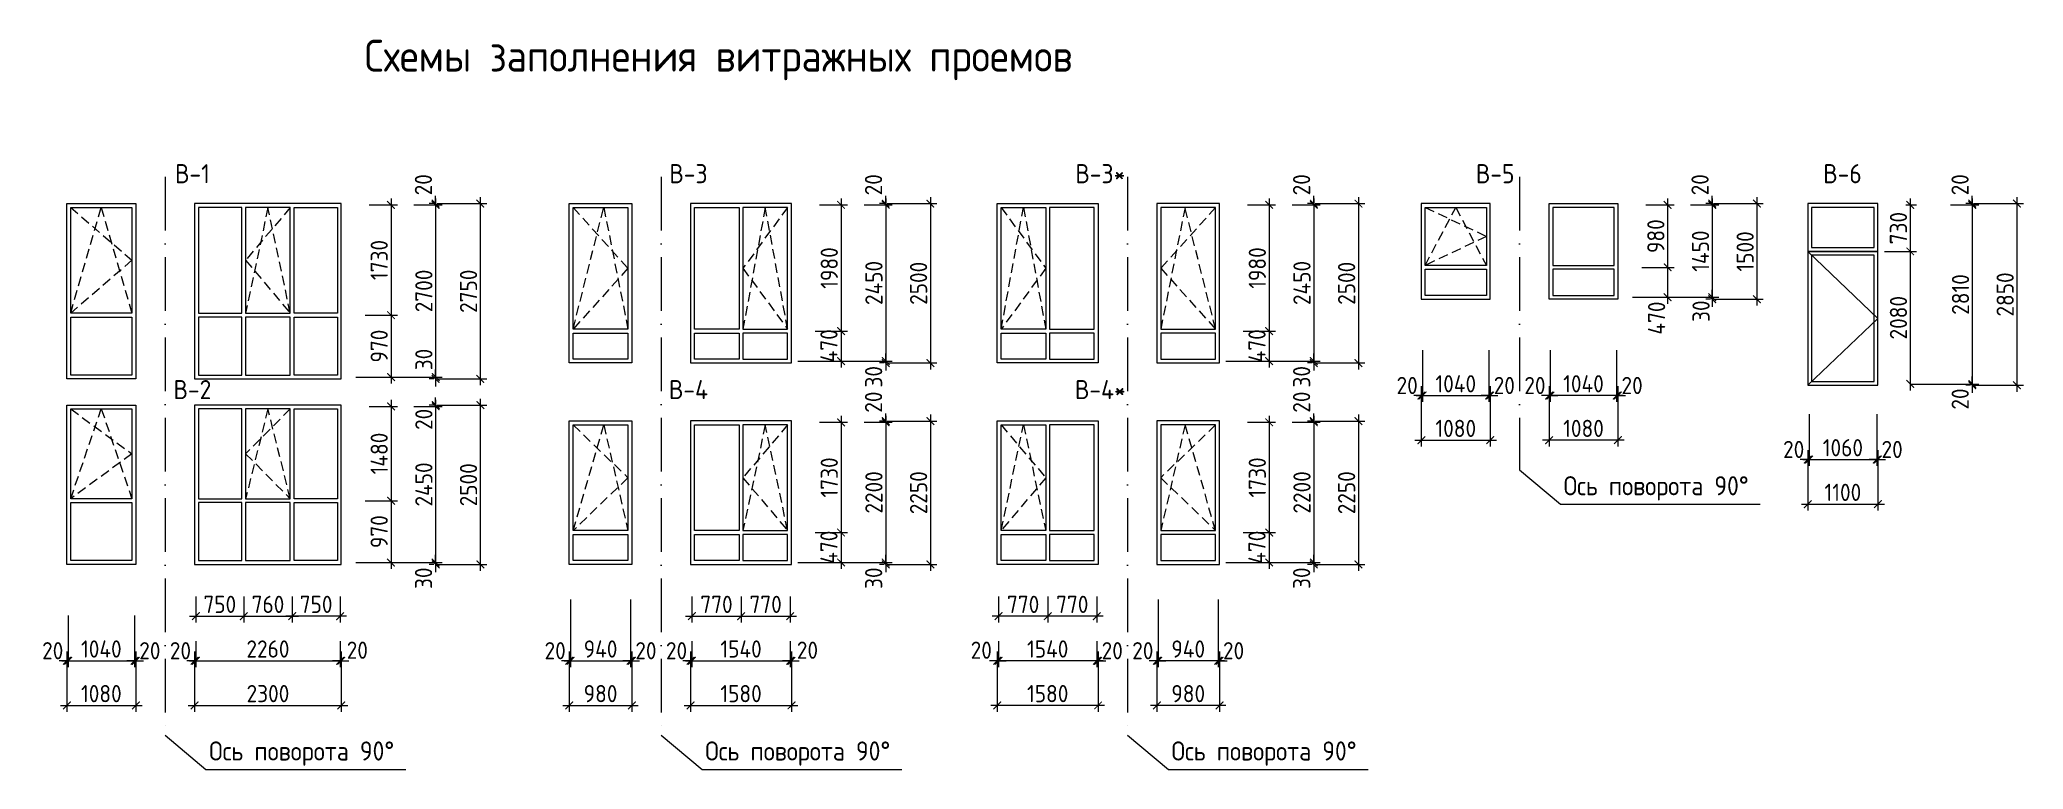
# Model space of a CAD drawing. Header units: millimetres. Extents: x 854812 to 1164625, y 589925 to 823301.
# Drawn here: x 1097909 to 1129004, y 589925 to 601371 of the extents above; entities that cross this region are included whole.
import ezdxf
from ezdxf.enums import TextEntityAlignment as Align

# ---------------------------------------------------------------- set-up
doc = ezdxf.new("R2010")
doc.units = ezdxf.units.MM
for name, pattern in [('ACAD_ISO10W100', [18, 12, -3, 0, -3]), ('JIS_08_15', [17.25, 15, -0.75, 0.75, -0.75]), ('НЕВИДИМАЯX2', [0.75, 0.5, -0.25])]:
    doc.linetypes.add(name, pattern=pattern)
doc.layers.get('Defpoints').update_dxf_attribs({"color": 40})
for name, color, linetype, lineweight in [('АР_Марка_двери', 13, 'Continuous', 9), ('окна', 132, 'Continuous', 18), ('оси', 50, 'JIS_08_15', 9), ('размеры', 215, 'Continuous', 13), ('текст', 7, 'Continuous', 13), ('УКАЗАТЕЛЬ', 6, 'Continuous', 13), ('ФАСАД', 7, 'Continuous', 13)]:
    doc.layers.add(name, color=color, linetype=linetype, lineweight=lineweight)
doc.styles.add('GOST 2.304', font='isocpeur.ttf', dxfattribs={"width": 0.9})
doc.dimstyles.new('1', dxfattribs={"dimscale": 100, "dimtxt": 2.7, "dimasz": 1.2, "dimexe": 1, "dimexo": 1, "dimgap": 0.5, "dimtad": 1, "dimdec": 0, "dimzin": 0, "dimdsep": 46, "dimtxsty": 'GOST 2.304', "dimblk": 'ARCHTICK', "dimcen": 0.09, "dimdle": 1, "dimclrd": 256, "dimclre": 256, "dimclrt": 7, "dimadec": 0, "dimazin": 0, "dimtfac": 1, "dimtdec": 0, "dimtmove": 1, "dimatfit": 3, "dimldrblk": 'ARCHTICK', "dimfxl": 100, "dimtolj": 1, "dimtzin": 0, "dimlwd": 5, "dimlwe": 5, "dimarcsym": 1})

msp = doc.modelspace()

# ---------------------------------------------------------------- texts
at = {"layer": 'АР_Марка_двери', "linetype": 'Continuous', "lineweight": 15, "style": 'GOST 2.304', "width": 0.9}
for s, p in [('В-1', (1100302.4, 599118.4, 0)), ('В-3', (1108078.6, 599118.4, 0)), ('В-3*', (1114534.7, 599118.4, 0)), ('В-5', (1120724.6, 599118.4, 0)), ('В-6', (1126168.5, 599118.4, 0)), ('В-2', (1100302.4, 595731.7, 0)), ('В-4', (1108078.6, 595731.7, 0)), ('В-4*', (1114534.7, 595731.7, 0))]:
    msp.add_text(s, height=300, dxfattribs=at).set_placement(p, align=Align.CENTER)
at = {"layer": 'текст', "color": 7, "width": 14966.17, "attachment_point": 5, "style": 'GOST 2.304'}
for s, insert, char_height in [('{\\C256;Схемы заполнения витражных проемов}', (1108550.2, 601051.2), 500), ('{\\C256;Ось поворота 90%%D}', (1123248.4, 594332.7, 0), 300), ('{\\C256;Ось поворота 90%%D}', (1102016.1, 590172.7, 0), 300), ('{\\C256;Ось поворота 90%%D}', (1109792.2, 590172.7, 0), 300), ('{\\C256;Ось поворота 90%%D}', (1117101.8, 590172.7, 0), 300)]:
    msp.add_mtext(s, dxfattribs=dict(at, insert=insert, char_height=char_height))

# ---------------------------------------------------------------- blocks, each defined once
blk = doc.blocks.new('_ArchTick')
at = {"color": 0, "linetype": 'ByBlock', "const_width": 0.15}
blk.add_lwpolyline([(-0.5, -0.5), (0.5, 0.5)], dxfattribs=at)
blk = doc.blocks.new('*D825')
at = {"layer": 'Defpoints', "color": 0, "ltscale": 0.1}
for p in [(1103675, 598779, 0), (1103337, 596079, 0), (1104116, 596079)]:
    blk.add_point(p, dxfattribs=at)
at = {"layer": 'размеры', "lineweight": 5, "ltscale": 0.1}
for p, q in [((1103775, 598779), (1104216, 598779)), ((1104116, 598879), (1104116, 595979)), ((1103437, 596079), (1104216, 596079))]:
    blk.add_line(p, q, dxfattribs=at)
at = {"layer": 'размеры', "lineweight": 5, "ltscale": 0.1, "xscale": 120, "yscale": 120, "zscale": 120}
for p, rotation in [((1104116, 598779), 90), ((1104116, 596079), 270)]:
    blk.add_blockref('_ArchTick', p, dxfattribs=dict(at, rotation=rotation))
at = {"layer": 'размеры', "color": 7, "ltscale": 0.1, "insert": (1103931, 597429), "char_height": 270, "attachment_point": 5, "rotation": 90, "style": 'GOST 2.304'}
blk.add_mtext('\\A1;2700', dxfattribs=at)
blk = doc.blocks.new('*D826')
at = {"layer": 'Defpoints', "color": 0, "ltscale": 0.1}
for p in [(1104037, 598799, 0), (1104037, 596049, 0), (1104816, 596049)]:
    blk.add_point(p, dxfattribs=at)
at = {"layer": 'размеры', "lineweight": 5, "ltscale": 0.1}
for p, q in [((1104816, 598899), (1104816, 595949)), ((1104137, 598799), (1104916, 598799)), ((1104137, 596049), (1104916, 596049))]:
    blk.add_line(p, q, dxfattribs=at)
at = {"layer": 'размеры', "lineweight": 5, "ltscale": 0.1, "xscale": 120, "yscale": 120, "zscale": 120}
for p, rotation in [((1104816, 598799), 90), ((1104816, 596049), 270)]:
    blk.add_blockref('_ArchTick', p, dxfattribs=dict(at, rotation=rotation))
at = {"layer": 'размеры', "color": 7, "ltscale": 0.1, "insert": (1104631, 597424), "char_height": 270, "attachment_point": 5, "rotation": 90, "style": 'GOST 2.304'}
blk.add_mtext('\\A1;2750', dxfattribs=at)
blk = doc.blocks.new('*D827')
at = {"layer": 'Defpoints', "color": 0, "ltscale": 0.1}
for p in [(1104060, 598779), (1104116, 598799), (1104189, 598799)]:
    blk.add_point(p, dxfattribs=at)
at = {"layer": 'размеры', "lineweight": 5, "ltscale": 0.1}
for p, q in [((1104116, 598799), (1104116, 598919)), ((1104089, 598799), (1104016, 598799)), ((1104116, 598779), (1104116, 598799)), ((1104116, 598779), (1104116, 598659)), ((1104160, 598779), (1104216, 598779))]:
    blk.add_line(p, q, dxfattribs=at)
at = {"layer": 'размеры', "lineweight": 5, "ltscale": 0.1, "xscale": 120, "yscale": 120, "zscale": 120}
for p, rotation in [((1104116, 598799), 270), ((1104116, 598779), 90)]:
    blk.add_blockref('_ArchTick', p, dxfattribs=dict(at, rotation=rotation))
at = {"layer": 'размеры', "color": 7, "ltscale": 0.1, "insert": (1103924, 599095), "char_height": 270, "attachment_point": 5, "rotation": 90, "style": 'GOST 2.304'}
blk.add_mtext('\\A1;20', dxfattribs=at)
blk = doc.blocks.new('*D828')
at = {"layer": 'Defpoints', "color": 0, "ltscale": 0.1}
for p in [(1104060, 596079), (1104116, 596049), (1104189, 596049)]:
    blk.add_point(p, dxfattribs=at)
at = {"layer": 'размеры', "lineweight": 5, "ltscale": 0.1}
for p, q in [((1104116, 596079), (1104116, 596199)), ((1104089, 596049), (1104016, 596049)), ((1104116, 596079), (1104116, 596049)), ((1104116, 596049), (1104116, 595929)), ((1104160, 596079), (1104216, 596079))]:
    blk.add_line(p, q, dxfattribs=at)
at = {"layer": 'размеры', "lineweight": 5, "ltscale": 0.1, "xscale": 120, "yscale": 120, "zscale": 120}
for p, rotation in [((1104116, 596079), 270), ((1104116, 596049), 90)]:
    blk.add_blockref('_ArchTick', p, dxfattribs=dict(at, rotation=rotation))
at = {"layer": 'размеры', "color": 7, "ltscale": 0.1, "insert": (1103931, 596354), "char_height": 270, "attachment_point": 5, "rotation": 90, "style": 'GOST 2.304'}
blk.add_mtext('\\A1;30', dxfattribs=at)
blk = doc.blocks.new('*D829')
at = {"layer": 'Defpoints', "color": 0, "ltscale": 0.1}
for p in [(1102975, 598779, 0), (1102910, 597049), (1103416, 597049)]:
    blk.add_point(p, dxfattribs=at)
at = {"layer": 'размеры', "lineweight": 5, "ltscale": 0.1}
for p, q in [((1103075, 598779), (1103516, 598779)), ((1103416, 598879), (1103416, 596949)), ((1103010, 597049), (1103516, 597049))]:
    blk.add_line(p, q, dxfattribs=at)
at = {"layer": 'размеры', "lineweight": 5, "ltscale": 0.1, "xscale": 120, "yscale": 120, "zscale": 120}
for p, rotation in [((1103416, 598779), 90), ((1103416, 597049), 270)]:
    blk.add_blockref('_ArchTick', p, dxfattribs=dict(at, rotation=rotation))
at = {"layer": 'размеры', "color": 7, "ltscale": 0.1, "insert": (1103231, 597914), "char_height": 270, "attachment_point": 5, "rotation": 90, "style": 'GOST 2.304'}
blk.add_mtext('\\A1;1730', dxfattribs=at)
blk = doc.blocks.new('*D830')
at = {"layer": 'Defpoints', "color": 0, "ltscale": 0.1}
for p in [(1102975, 597049), (1102767, 596079), (1103416, 596079)]:
    blk.add_point(p, dxfattribs=at)
at = {"layer": 'размеры', "lineweight": 5, "ltscale": 0.1}
for p, q in [((1103075, 597049), (1103516, 597049)), ((1103416, 597149), (1103416, 595979)), ((1102867, 596079), (1103516, 596079))]:
    blk.add_line(p, q, dxfattribs=at)
at = {"layer": 'размеры', "lineweight": 5, "ltscale": 0.1, "xscale": 120, "yscale": 120, "zscale": 120}
for p, rotation in [((1103416, 597049), 90), ((1103416, 596079), 270)]:
    blk.add_blockref('_ArchTick', p, dxfattribs=dict(at, rotation=rotation))
at = {"layer": 'размеры', "color": 7, "ltscale": 0.1, "insert": (1103231, 596564), "char_height": 270, "attachment_point": 5, "rotation": 90, "style": 'GOST 2.304'}
blk.add_mtext('\\A1;970', dxfattribs=at)
blk = doc.blocks.new('*D831')
at = {"layer": 'Defpoints', "color": 0, "ltscale": 0.1}
for p in [(1103675, 595619, 0), (1103337, 593169, 0), (1104116, 593169)]:
    blk.add_point(p, dxfattribs=at)
at = {"layer": 'размеры', "lineweight": 5, "ltscale": 0.1}
for p, q in [((1103775, 595619), (1104216, 595619)), ((1104116, 595719), (1104116, 593069)), ((1103437, 593169), (1104216, 593169))]:
    blk.add_line(p, q, dxfattribs=at)
at = {"layer": 'размеры', "lineweight": 5, "ltscale": 0.1, "xscale": 120, "yscale": 120, "zscale": 120}
for p, rotation in [((1104116, 595619), 90), ((1104116, 593169), 270)]:
    blk.add_blockref('_ArchTick', p, dxfattribs=dict(at, rotation=rotation))
at = {"layer": 'размеры', "color": 7, "ltscale": 0.1, "insert": (1103931, 594394), "char_height": 270, "attachment_point": 5, "rotation": 90, "style": 'GOST 2.304'}
blk.add_mtext('\\A1;2450', dxfattribs=at)
blk = doc.blocks.new('*D832')
at = {"layer": 'Defpoints', "color": 0, "ltscale": 0.1}
for p in [(1104037, 595639, 0), (1104037, 593139, 0), (1104816, 593139)]:
    blk.add_point(p, dxfattribs=at)
at = {"layer": 'размеры', "lineweight": 5, "ltscale": 0.1}
for p, q in [((1104137, 595639), (1104916, 595639)), ((1104816, 595739), (1104816, 593039)), ((1104137, 593139), (1104916, 593139))]:
    blk.add_line(p, q, dxfattribs=at)
at = {"layer": 'размеры', "lineweight": 5, "ltscale": 0.1, "xscale": 120, "yscale": 120, "zscale": 120}
for p, rotation in [((1104816, 595639), 90), ((1104816, 593139), 270)]:
    blk.add_blockref('_ArchTick', p, dxfattribs=dict(at, rotation=rotation))
at = {"layer": 'размеры', "color": 7, "ltscale": 0.1, "insert": (1104631, 594389), "char_height": 270, "attachment_point": 5, "rotation": 90, "style": 'GOST 2.304'}
blk.add_mtext('\\A1;2500', dxfattribs=at)
blk = doc.blocks.new('*D833')
at = {"layer": 'Defpoints', "color": 0, "ltscale": 0.1}
for p in [(1104060, 595619), (1104116, 595639), (1104189, 595639)]:
    blk.add_point(p, dxfattribs=at)
at = {"layer": 'размеры', "lineweight": 5, "ltscale": 0.1}
for p, q in [((1104089, 595639), (1104016, 595639)), ((1104116, 595639), (1104116, 595759)), ((1104116, 595619), (1104116, 595639)), ((1104116, 595619), (1104116, 595499)), ((1104160, 595619), (1104216, 595619))]:
    blk.add_line(p, q, dxfattribs=at)
at = {"layer": 'размеры', "lineweight": 5, "ltscale": 0.1, "xscale": 120, "yscale": 120, "zscale": 120}
for p, rotation in [((1104116, 595639), 270), ((1104116, 595619), 90)]:
    blk.add_blockref('_ArchTick', p, dxfattribs=dict(at, rotation=rotation))
at = {"layer": 'размеры', "color": 7, "ltscale": 0.1, "insert": (1103931, 595415), "char_height": 270, "attachment_point": 5, "rotation": 90, "style": 'GOST 2.304'}
blk.add_mtext('\\A1;20', dxfattribs=at)
blk = doc.blocks.new('*D834')
at = {"layer": 'Defpoints', "color": 0, "ltscale": 0.1}
for p in [(1104060, 593169), (1104116, 593139), (1104189, 593139)]:
    blk.add_point(p, dxfattribs=at)
at = {"layer": 'размеры', "lineweight": 5, "ltscale": 0.1}
for p, q in [((1104089, 593139), (1104016, 593139)), ((1104116, 593169), (1104116, 593289)), ((1104116, 593169), (1104116, 593139)), ((1104116, 593139), (1104116, 593019)), ((1104160, 593169), (1104216, 593169))]:
    blk.add_line(p, q, dxfattribs=at)
at = {"layer": 'размеры', "lineweight": 5, "ltscale": 0.1, "xscale": 120, "yscale": 120, "zscale": 120}
for p, rotation in [((1104116, 593169), 270), ((1104116, 593139), 90)]:
    blk.add_blockref('_ArchTick', p, dxfattribs=dict(at, rotation=rotation))
at = {"layer": 'размеры', "color": 7, "ltscale": 0.1, "insert": (1103926, 592923), "char_height": 270, "attachment_point": 5, "rotation": 90, "style": 'GOST 2.304'}
blk.add_mtext('\\A1;30', dxfattribs=at)
blk = doc.blocks.new('*D835')
at = {"layer": 'Defpoints', "color": 0, "ltscale": 0.1}
for p in [(1102975, 595619, 0), (1102910, 594139), (1103416, 594139)]:
    blk.add_point(p, dxfattribs=at)
at = {"layer": 'размеры', "lineweight": 5, "ltscale": 0.1}
for p, q in [((1103075, 595619), (1103516, 595619)), ((1103416, 595719), (1103416, 594039)), ((1103010, 594139), (1103516, 594139))]:
    blk.add_line(p, q, dxfattribs=at)
at = {"layer": 'размеры', "lineweight": 5, "ltscale": 0.1, "xscale": 120, "yscale": 120, "zscale": 120}
for p, rotation in [((1103416, 595619), 90), ((1103416, 594139), 270)]:
    blk.add_blockref('_ArchTick', p, dxfattribs=dict(at, rotation=rotation))
at = {"layer": 'размеры', "color": 7, "ltscale": 0.1, "insert": (1103231, 594879), "char_height": 270, "attachment_point": 5, "rotation": 90, "style": 'GOST 2.304'}
blk.add_mtext('\\A1;1480', dxfattribs=at)
blk = doc.blocks.new('*D836')
at = {"layer": 'Defpoints', "color": 0, "ltscale": 0.1}
for p in [(1102975, 594139), (1102767, 593169), (1103416, 593169)]:
    blk.add_point(p, dxfattribs=at)
at = {"layer": 'размеры', "lineweight": 5, "ltscale": 0.1}
for p, q in [((1103416, 594239), (1103416, 593069)), ((1103075, 594139), (1103516, 594139)), ((1102867, 593169), (1103516, 593169))]:
    blk.add_line(p, q, dxfattribs=at)
at = {"layer": 'размеры', "lineweight": 5, "ltscale": 0.1, "xscale": 120, "yscale": 120, "zscale": 120}
for p, rotation in [((1103416, 594139), 90), ((1103416, 593169), 270)]:
    blk.add_blockref('_ArchTick', p, dxfattribs=dict(at, rotation=rotation))
at = {"layer": 'размеры', "color": 7, "ltscale": 0.1, "insert": (1103231, 593654), "char_height": 270, "attachment_point": 5, "rotation": 90, "style": 'GOST 2.304'}
blk.add_mtext('\\A1;970', dxfattribs=at)
blk = doc.blocks.new('*D837')
at = {"layer": 'Defpoints', "color": 0, "ltscale": 0.1}
for p in [(1100357, 592037), (1102617, 592037), (1102617, 591628)]:
    blk.add_point(p, dxfattribs=at)
at = {"layer": 'размеры', "lineweight": 5, "ltscale": 0.1}
for p, q in [((1100357, 591937), (1100357, 591528)), ((1102617, 591937), (1102617, 591528)), ((1100257, 591628), (1102717, 591628))]:
    blk.add_line(p, q, dxfattribs=at)
at = {"layer": 'размеры', "lineweight": 5, "ltscale": 0.1, "xscale": 120, "yscale": 120, "zscale": 120, "rotation": 180}
blk.add_blockref('_ArchTick', (1100357, 591628), dxfattribs=at)
at = {"layer": 'размеры', "lineweight": 5, "ltscale": 0.1, "xscale": 120, "yscale": 120, "zscale": 120}
blk.add_blockref('_ArchTick', (1102617, 591628), dxfattribs=at)
at = {"layer": 'размеры', "color": 7, "ltscale": 0.1, "insert": (1101487, 591813), "char_height": 270, "attachment_point": 5, "style": 'GOST 2.304'}
blk.add_mtext('\\A1;2260', dxfattribs=at)
blk = doc.blocks.new('*D838')
at = {"layer": 'Defpoints', "color": 0, "ltscale": 0.1}
for p in [(1100337, 591843), (1102637, 591843), (1102637, 590928)]:
    blk.add_point(p, dxfattribs=at)
at = {"layer": 'размеры', "lineweight": 5, "ltscale": 0.1}
for p, q in [((1100337, 591743), (1100337, 590828)), ((1102637, 591743), (1102637, 590828)), ((1100237, 590928), (1102737, 590928))]:
    blk.add_line(p, q, dxfattribs=at)
at = {"layer": 'размеры', "lineweight": 5, "ltscale": 0.1, "xscale": 120, "yscale": 120, "zscale": 120, "rotation": 180}
blk.add_blockref('_ArchTick', (1100337, 590928), dxfattribs=at)
at = {"layer": 'размеры', "lineweight": 5, "ltscale": 0.1, "xscale": 120, "yscale": 120, "zscale": 120}
blk.add_blockref('_ArchTick', (1102637, 590928), dxfattribs=at)
at = {"layer": 'размеры', "color": 7, "ltscale": 0.1, "insert": (1101487, 591113), "char_height": 270, "attachment_point": 5, "style": 'GOST 2.304'}
blk.add_mtext('\\A1;2300', dxfattribs=at)
blk = doc.blocks.new('*D839')
at = {"layer": 'Defpoints', "color": 0, "ltscale": 0.1}
for p in [(1100337, 591875), (1100357, 591875), (1100357, 591628)]:
    blk.add_point(p, dxfattribs=at)
at = {"layer": 'размеры', "lineweight": 5, "ltscale": 0.1}
for p, q in [((1100337, 591775), (1100337, 591528)), ((1100357, 591775), (1100357, 591528)), ((1100337, 591628), (1100217, 591628)), ((1100337, 591628), (1100357, 591628)), ((1100357, 591628), (1100477, 591628))]:
    blk.add_line(p, q, dxfattribs=at)
at = {"layer": 'размеры', "lineweight": 5, "ltscale": 0.1, "xscale": 120, "yscale": 120, "zscale": 120}
blk.add_blockref('_ArchTick', (1100337, 591628), dxfattribs=at)
at = {"layer": 'размеры', "lineweight": 5, "ltscale": 0.1, "xscale": 120, "yscale": 120, "zscale": 120, "rotation": 180}
blk.add_blockref('_ArchTick', (1100357, 591628), dxfattribs=at)
at = {"layer": 'размеры', "color": 7, "ltscale": 0.1, "insert": (1100115, 591786), "char_height": 270, "attachment_point": 5, "style": 'GOST 2.304'}
blk.add_mtext('\\A1;20', dxfattribs=at)
blk = doc.blocks.new('*D840')
at = {"layer": 'Defpoints', "color": 0, "ltscale": 0.1}
for p in [(1102617, 591875), (1102637, 591875), (1102617, 591628)]:
    blk.add_point(p, dxfattribs=at)
at = {"layer": 'размеры', "lineweight": 5, "ltscale": 0.1}
for p, q in [((1102617, 591775), (1102617, 591528)), ((1102637, 591775), (1102637, 591528)), ((1102617, 591628), (1102497, 591628)), ((1102637, 591628), (1102617, 591628)), ((1102637, 591628), (1102757, 591628))]:
    blk.add_line(p, q, dxfattribs=at)
at = {"layer": 'размеры', "lineweight": 5, "ltscale": 0.1, "xscale": 120, "yscale": 120, "zscale": 120}
blk.add_blockref('_ArchTick', (1102617, 591628), dxfattribs=at)
at = {"layer": 'размеры', "lineweight": 5, "ltscale": 0.1, "xscale": 120, "yscale": 120, "zscale": 120, "rotation": 180}
blk.add_blockref('_ArchTick', (1102637, 591628), dxfattribs=at)
at = {"layer": 'размеры', "color": 7, "ltscale": 0.1, "insert": (1102888, 591794), "char_height": 270, "attachment_point": 5, "style": 'GOST 2.304'}
blk.add_mtext('\\A1;20', dxfattribs=at)
blk = doc.blocks.new('*D841')
at = {"layer": 'Defpoints', "color": 0, "ltscale": 0.1}
for p in [(1100357, 592737), (1101107, 592737), (1101107, 592328)]:
    blk.add_point(p, dxfattribs=at)
at = {"layer": 'размеры', "lineweight": 5, "ltscale": 0.1}
for p, q in [((1100357, 592637), (1100357, 592228)), ((1101107, 592637), (1101107, 592228)), ((1100257, 592328), (1101207, 592328))]:
    blk.add_line(p, q, dxfattribs=at)
at = {"layer": 'размеры', "lineweight": 5, "ltscale": 0.1, "xscale": 120, "yscale": 120, "zscale": 120, "rotation": 180}
blk.add_blockref('_ArchTick', (1100357, 592328), dxfattribs=at)
at = {"layer": 'размеры', "lineweight": 5, "ltscale": 0.1, "xscale": 120, "yscale": 120, "zscale": 120}
blk.add_blockref('_ArchTick', (1101107, 592328), dxfattribs=at)
at = {"layer": 'размеры', "color": 7, "ltscale": 0.1, "insert": (1100732, 592513), "char_height": 270, "attachment_point": 5, "style": 'GOST 2.304'}
blk.add_mtext('\\A1;750', dxfattribs=at)
blk = doc.blocks.new('*D842')
at = {"layer": 'Defpoints', "color": 0, "ltscale": 0.1}
for p in [(1101107, 592737), (1101867, 592737), (1101867, 592328)]:
    blk.add_point(p, dxfattribs=at)
at = {"layer": 'размеры', "lineweight": 5, "ltscale": 0.1}
for p, q in [((1101107, 592637), (1101107, 592228)), ((1101867, 592637), (1101867, 592228)), ((1101007, 592328), (1101967, 592328))]:
    blk.add_line(p, q, dxfattribs=at)
at = {"layer": 'размеры', "lineweight": 5, "ltscale": 0.1, "xscale": 120, "yscale": 120, "zscale": 120, "rotation": 180}
blk.add_blockref('_ArchTick', (1101107, 592328), dxfattribs=at)
at = {"layer": 'размеры', "lineweight": 5, "ltscale": 0.1, "xscale": 120, "yscale": 120, "zscale": 120}
blk.add_blockref('_ArchTick', (1101867, 592328), dxfattribs=at)
at = {"layer": 'размеры', "color": 7, "ltscale": 0.1, "insert": (1101487, 592513), "char_height": 270, "attachment_point": 5, "style": 'GOST 2.304'}
blk.add_mtext('\\A1;760', dxfattribs=at)
blk = doc.blocks.new('*D843')
at = {"layer": 'Defpoints', "color": 0, "ltscale": 0.1}
for p in [(1101867, 592737), (1102617, 592737), (1101867, 592328)]:
    blk.add_point(p, dxfattribs=at)
at = {"layer": 'размеры', "lineweight": 5, "ltscale": 0.1}
for p, q in [((1101867, 592637), (1101867, 592228)), ((1102617, 592637), (1102617, 592228)), ((1102717, 592328), (1101767, 592328))]:
    blk.add_line(p, q, dxfattribs=at)
at = {"layer": 'размеры', "lineweight": 5, "ltscale": 0.1, "xscale": 120, "yscale": 120, "zscale": 120, "rotation": 180}
blk.add_blockref('_ArchTick', (1101867, 592328), dxfattribs=at)
at = {"layer": 'размеры', "lineweight": 5, "ltscale": 0.1, "xscale": 120, "yscale": 120, "zscale": 120}
blk.add_blockref('_ArchTick', (1102617, 592328), dxfattribs=at)
at = {"layer": 'размеры', "color": 7, "ltscale": 0.1, "insert": (1102242, 592513), "char_height": 270, "attachment_point": 5, "style": 'GOST 2.304'}
blk.add_mtext('\\A1;750', dxfattribs=at)
blk = doc.blocks.new('*D844')
at = {"layer": 'Defpoints', "color": 0, "ltscale": 0.1}
for p in [(1098355, 592439, 0), (1099395, 592439, 0), (1099395, 591628)]:
    blk.add_point(p, dxfattribs=at)
at = {"layer": 'размеры', "lineweight": 5, "ltscale": 0.1}
for p, q in [((1098355, 592339), (1098355, 591528)), ((1099395, 592339), (1099395, 591528)), ((1098255, 591628), (1099495, 591628))]:
    blk.add_line(p, q, dxfattribs=at)
at = {"layer": 'размеры', "lineweight": 5, "ltscale": 0.1, "xscale": 120, "yscale": 120, "zscale": 120, "rotation": 180}
blk.add_blockref('_ArchTick', (1098355, 591628), dxfattribs=at)
at = {"layer": 'размеры', "lineweight": 5, "ltscale": 0.1, "xscale": 120, "yscale": 120, "zscale": 120}
blk.add_blockref('_ArchTick', (1099395, 591628), dxfattribs=at)
at = {"layer": 'размеры', "color": 7, "ltscale": 0.1, "insert": (1098875, 591813), "char_height": 270, "attachment_point": 5, "style": 'GOST 2.304'}
blk.add_mtext('\\A1;1040', dxfattribs=at)
blk = doc.blocks.new('*D845')
at = {"layer": 'Defpoints', "color": 0, "ltscale": 0.1}
for p in [(1098335, 591739, 0), (1099415, 591739, 0), (1099415, 590928)]:
    blk.add_point(p, dxfattribs=at)
at = {"layer": 'размеры', "lineweight": 5, "ltscale": 0.1}
for p, q in [((1098335, 591639), (1098335, 590828)), ((1099415, 591639), (1099415, 590828)), ((1098235, 590928), (1099515, 590928))]:
    blk.add_line(p, q, dxfattribs=at)
at = {"layer": 'размеры', "lineweight": 5, "ltscale": 0.1, "xscale": 120, "yscale": 120, "zscale": 120, "rotation": 180}
blk.add_blockref('_ArchTick', (1098335, 590928), dxfattribs=at)
at = {"layer": 'размеры', "lineweight": 5, "ltscale": 0.1, "xscale": 120, "yscale": 120, "zscale": 120}
blk.add_blockref('_ArchTick', (1099415, 590928), dxfattribs=at)
at = {"layer": 'размеры', "color": 7, "ltscale": 0.1, "insert": (1098875, 591113), "char_height": 270, "attachment_point": 5, "style": 'GOST 2.304'}
blk.add_mtext('\\A1;1080', dxfattribs=at)
blk = doc.blocks.new('*D846')
at = {"layer": 'Defpoints', "color": 0, "ltscale": 0.1}
for p in [(1098335, 591875), (1098355, 591875), (1098355, 591628)]:
    blk.add_point(p, dxfattribs=at)
at = {"layer": 'размеры', "lineweight": 5, "ltscale": 0.1}
for p, q in [((1098335, 591775), (1098335, 591528)), ((1098355, 591775), (1098355, 591528)), ((1098335, 591628), (1098215, 591628)), ((1098335, 591628), (1098355, 591628)), ((1098355, 591628), (1098475, 591628))]:
    blk.add_line(p, q, dxfattribs=at)
at = {"layer": 'размеры', "lineweight": 5, "ltscale": 0.1, "xscale": 120, "yscale": 120, "zscale": 120}
blk.add_blockref('_ArchTick', (1098335, 591628), dxfattribs=at)
at = {"layer": 'размеры', "lineweight": 5, "ltscale": 0.1, "xscale": 120, "yscale": 120, "zscale": 120, "rotation": 180}
blk.add_blockref('_ArchTick', (1098355, 591628), dxfattribs=at)
at = {"layer": 'размеры', "color": 7, "ltscale": 0.1, "insert": (1098113, 591786), "char_height": 270, "attachment_point": 5, "style": 'GOST 2.304'}
blk.add_mtext('\\A1;20', dxfattribs=at)
blk = doc.blocks.new('*D847')
at = {"layer": 'Defpoints', "color": 0, "ltscale": 0.1}
for p in [(1099395, 591875), (1099415, 591875), (1099395, 591628)]:
    blk.add_point(p, dxfattribs=at)
at = {"layer": 'размеры', "lineweight": 5, "ltscale": 0.1}
for p, q in [((1099395, 591775), (1099395, 591528)), ((1099415, 591775), (1099415, 591528)), ((1099395, 591628), (1099275, 591628)), ((1099415, 591628), (1099395, 591628)), ((1099415, 591628), (1099535, 591628))]:
    blk.add_line(p, q, dxfattribs=at)
at = {"layer": 'размеры', "lineweight": 5, "ltscale": 0.1, "xscale": 120, "yscale": 120, "zscale": 120}
blk.add_blockref('_ArchTick', (1099395, 591628), dxfattribs=at)
at = {"layer": 'размеры', "lineweight": 5, "ltscale": 0.1, "xscale": 120, "yscale": 120, "zscale": 120, "rotation": 180}
blk.add_blockref('_ArchTick', (1099415, 591628), dxfattribs=at)
at = {"layer": 'размеры', "color": 7, "ltscale": 0.1, "insert": (1099636, 591786), "char_height": 270, "attachment_point": 5, "style": 'GOST 2.304'}
blk.add_mtext('\\A1;20', dxfattribs=at)
blk = doc.blocks.new('*D848')
at = {"layer": 'Defpoints', "color": 0, "ltscale": 0.1}
for p in [(1110731, 598779), (1110393, 596329), (1111171, 596329)]:
    blk.add_point(p, dxfattribs=at)
at = {"layer": 'размеры', "lineweight": 5, "ltscale": 0.1}
for p, q in [((1110831, 598779), (1111271, 598779)), ((1111171, 598879), (1111171, 596229)), ((1110493, 596329), (1111271, 596329))]:
    blk.add_line(p, q, dxfattribs=at)
at = {"layer": 'размеры', "lineweight": 5, "ltscale": 0.1, "xscale": 120, "yscale": 120, "zscale": 120}
for p, rotation in [((1111171, 598779), 90), ((1111171, 596329), 270)]:
    blk.add_blockref('_ArchTick', p, dxfattribs=dict(at, rotation=rotation))
at = {"layer": 'размеры', "color": 7, "ltscale": 0.1, "insert": (1110986, 597554), "char_height": 270, "attachment_point": 5, "rotation": 90, "style": 'GOST 2.304'}
blk.add_mtext('\\A1;2450', dxfattribs=at)
blk = doc.blocks.new('*D849')
at = {"layer": 'Defpoints', "color": 0, "ltscale": 0.1}
for p in [(1111093, 598799), (1111093, 596299), (1111871, 596299)]:
    blk.add_point(p, dxfattribs=at)
at = {"layer": 'размеры', "lineweight": 5, "ltscale": 0.1}
for p, q in [((1111871, 598899), (1111871, 596199)), ((1111193, 598799), (1111971, 598799)), ((1111193, 596299), (1111971, 596299))]:
    blk.add_line(p, q, dxfattribs=at)
at = {"layer": 'размеры', "lineweight": 5, "ltscale": 0.1, "xscale": 120, "yscale": 120, "zscale": 120}
for p, rotation in [((1111871, 598799), 90), ((1111871, 596299), 270)]:
    blk.add_blockref('_ArchTick', p, dxfattribs=dict(at, rotation=rotation))
at = {"layer": 'размеры', "color": 7, "ltscale": 0.1, "insert": (1111686, 597549), "char_height": 270, "attachment_point": 5, "rotation": 90, "style": 'GOST 2.304'}
blk.add_mtext('\\A1;2500', dxfattribs=at)
blk = doc.blocks.new('*D850')
at = {"layer": 'Defpoints', "color": 0, "ltscale": 0.1}
for p in [(1111116, 598779), (1111171, 598799), (1111245, 598799)]:
    blk.add_point(p, dxfattribs=at)
at = {"layer": 'размеры', "lineweight": 5, "ltscale": 0.1}
for p, q in [((1111171, 598799), (1111171, 598919)), ((1111145, 598799), (1111071, 598799)), ((1111171, 598779), (1111171, 598799)), ((1111171, 598779), (1111171, 598659)), ((1111216, 598779), (1111271, 598779))]:
    blk.add_line(p, q, dxfattribs=at)
at = {"layer": 'размеры', "lineweight": 5, "ltscale": 0.1, "xscale": 120, "yscale": 120, "zscale": 120}
for p, rotation in [((1111171, 598799), 270), ((1111171, 598779), 90)]:
    blk.add_blockref('_ArchTick', p, dxfattribs=dict(at, rotation=rotation))
at = {"layer": 'размеры', "color": 7, "ltscale": 0.1, "insert": (1110980, 599095), "char_height": 270, "attachment_point": 5, "rotation": 90, "style": 'GOST 2.304'}
blk.add_mtext('\\A1;20', dxfattribs=at)
blk = doc.blocks.new('*D851')
at = {"layer": 'Defpoints', "color": 0, "ltscale": 0.1}
for p in [(1111116, 596329), (1111171, 596299), (1111245, 596299)]:
    blk.add_point(p, dxfattribs=at)
at = {"layer": 'размеры', "lineweight": 5, "ltscale": 0.1}
for p, q in [((1111171, 596329), (1111171, 596449)), ((1111145, 596299), (1111071, 596299)), ((1111171, 596329), (1111171, 596299)), ((1111171, 596299), (1111171, 596179)), ((1111216, 596329), (1111271, 596329))]:
    blk.add_line(p, q, dxfattribs=at)
at = {"layer": 'размеры', "lineweight": 5, "ltscale": 0.1, "xscale": 120, "yscale": 120, "zscale": 120}
for p, rotation in [((1111171, 596329), 270), ((1111171, 596299), 90)]:
    blk.add_blockref('_ArchTick', p, dxfattribs=dict(at, rotation=rotation))
at = {"layer": 'размеры', "color": 7, "ltscale": 0.1, "insert": (1110982, 596083), "char_height": 270, "attachment_point": 5, "rotation": 90, "style": 'GOST 2.304'}
blk.add_mtext('\\A1;30', dxfattribs=at)
blk = doc.blocks.new('*D852')
at = {"layer": 'Defpoints', "color": 0, "ltscale": 0.1}
for p in [(1110031, 598779), (1109966, 596799), (1110471, 596799)]:
    blk.add_point(p, dxfattribs=at)
at = {"layer": 'размеры', "lineweight": 5, "ltscale": 0.1}
for p, q in [((1110131, 598779), (1110571, 598779)), ((1110471, 598879), (1110471, 596699)), ((1110066, 596799), (1110571, 596799))]:
    blk.add_line(p, q, dxfattribs=at)
at = {"layer": 'размеры', "lineweight": 5, "ltscale": 0.1, "xscale": 120, "yscale": 120, "zscale": 120}
for p, rotation in [((1110471, 598779), 90), ((1110471, 596799), 270)]:
    blk.add_blockref('_ArchTick', p, dxfattribs=dict(at, rotation=rotation))
at = {"layer": 'размеры', "color": 7, "ltscale": 0.1, "insert": (1110286, 597789), "char_height": 270, "attachment_point": 5, "rotation": 90, "style": 'GOST 2.304'}
blk.add_mtext('\\A1;1980', dxfattribs=at)
blk = doc.blocks.new('*D853')
at = {"layer": 'Defpoints', "color": 0, "ltscale": 0.1}
for p in [(1110031, 596799), (1109693, 596329), (1110471, 596329)]:
    blk.add_point(p, dxfattribs=at)
at = {"layer": 'размеры', "lineweight": 5, "ltscale": 0.1}
for p, q in [((1110131, 596799), (1110571, 596799)), ((1110471, 596899), (1110471, 596229)), ((1109793, 596329), (1110571, 596329))]:
    blk.add_line(p, q, dxfattribs=at)
at = {"layer": 'размеры', "lineweight": 5, "ltscale": 0.1, "xscale": 120, "yscale": 120, "zscale": 120}
for p, rotation in [((1110471, 596799), 90), ((1110471, 596329), 270)]:
    blk.add_blockref('_ArchTick', p, dxfattribs=dict(at, rotation=rotation))
at = {"layer": 'размеры', "color": 7, "ltscale": 0.1, "insert": (1110281, 596569), "char_height": 270, "attachment_point": 5, "rotation": 90, "style": 'GOST 2.304'}
blk.add_mtext('\\A1;470', dxfattribs=at)
blk = doc.blocks.new('*D854')
at = {"layer": 'Defpoints', "color": 0, "ltscale": 0.1}
for p in [(1110731, 595369), (1110393, 593169), (1111171, 593169)]:
    blk.add_point(p, dxfattribs=at)
at = {"layer": 'размеры', "lineweight": 5, "ltscale": 0.1}
for p, q in [((1110831, 595369), (1111271, 595369)), ((1111171, 595469), (1111171, 593069)), ((1110493, 593169), (1111271, 593169))]:
    blk.add_line(p, q, dxfattribs=at)
at = {"layer": 'размеры', "lineweight": 5, "ltscale": 0.1, "xscale": 120, "yscale": 120, "zscale": 120}
for p, rotation in [((1111171, 595369), 90), ((1111171, 593169), 270)]:
    blk.add_blockref('_ArchTick', p, dxfattribs=dict(at, rotation=rotation))
at = {"layer": 'размеры', "color": 7, "ltscale": 0.1, "insert": (1110986, 594269), "char_height": 270, "attachment_point": 5, "rotation": 90, "style": 'GOST 2.304'}
blk.add_mtext('\\A1;2200', dxfattribs=at)
blk = doc.blocks.new('*D855')
at = {"layer": 'Defpoints', "color": 0, "ltscale": 0.1}
for p in [(1111093, 595389), (1111093, 593139), (1111871, 593139)]:
    blk.add_point(p, dxfattribs=at)
at = {"layer": 'размеры', "lineweight": 5, "ltscale": 0.1}
for p, q in [((1111871, 595489), (1111871, 593039)), ((1111193, 595389), (1111971, 595389)), ((1111193, 593139), (1111971, 593139))]:
    blk.add_line(p, q, dxfattribs=at)
at = {"layer": 'размеры', "lineweight": 5, "ltscale": 0.1, "xscale": 120, "yscale": 120, "zscale": 120}
for p, rotation in [((1111871, 595389), 90), ((1111871, 593139), 270)]:
    blk.add_blockref('_ArchTick', p, dxfattribs=dict(at, rotation=rotation))
at = {"layer": 'размеры', "color": 7, "ltscale": 0.1, "insert": (1111686, 594264), "char_height": 270, "attachment_point": 5, "rotation": 90, "style": 'GOST 2.304'}
blk.add_mtext('\\A1;2250', dxfattribs=at)
blk = doc.blocks.new('*D856')
at = {"layer": 'Defpoints', "color": 0, "ltscale": 0.1}
for p in [(1111116, 595369), (1111171, 595389), (1111245, 595389)]:
    blk.add_point(p, dxfattribs=at)
at = {"layer": 'размеры', "lineweight": 5, "ltscale": 0.1}
for p, q in [((1111171, 595389), (1111171, 595509)), ((1111145, 595389), (1111071, 595389)), ((1111171, 595369), (1111171, 595389)), ((1111171, 595369), (1111171, 595249)), ((1111216, 595369), (1111271, 595369))]:
    blk.add_line(p, q, dxfattribs=at)
at = {"layer": 'размеры', "lineweight": 5, "ltscale": 0.1, "xscale": 120, "yscale": 120, "zscale": 120}
for p, rotation in [((1111171, 595389), 270), ((1111171, 595369), 90)]:
    blk.add_blockref('_ArchTick', p, dxfattribs=dict(at, rotation=rotation))
at = {"layer": 'размеры', "color": 7, "ltscale": 0.1, "insert": (1110980, 595685), "char_height": 270, "attachment_point": 5, "rotation": 90, "style": 'GOST 2.304'}
blk.add_mtext('\\A1;20', dxfattribs=at)
blk = doc.blocks.new('*D857')
at = {"layer": 'Defpoints', "color": 0, "ltscale": 0.1}
for p in [(1111116, 593169), (1111171, 593139), (1111245, 593139)]:
    blk.add_point(p, dxfattribs=at)
at = {"layer": 'размеры', "lineweight": 5, "ltscale": 0.1}
for p, q in [((1111145, 593139), (1111071, 593139)), ((1111171, 593169), (1111171, 593289)), ((1111171, 593169), (1111171, 593139)), ((1111171, 593139), (1111171, 593019)), ((1111216, 593169), (1111271, 593169))]:
    blk.add_line(p, q, dxfattribs=at)
at = {"layer": 'размеры', "lineweight": 5, "ltscale": 0.1, "xscale": 120, "yscale": 120, "zscale": 120}
for p, rotation in [((1111171, 593169), 270), ((1111171, 593139), 90)]:
    blk.add_blockref('_ArchTick', p, dxfattribs=dict(at, rotation=rotation))
at = {"layer": 'размеры', "color": 7, "ltscale": 0.1, "insert": (1110982, 592924), "char_height": 270, "attachment_point": 5, "rotation": 90, "style": 'GOST 2.304'}
blk.add_mtext('\\A1;30', dxfattribs=at)
blk = doc.blocks.new('*D858')
at = {"layer": 'Defpoints', "color": 0, "ltscale": 0.1}
for p in [(1110031, 595369), (1109966, 593639), (1110471, 593639)]:
    blk.add_point(p, dxfattribs=at)
at = {"layer": 'размеры', "lineweight": 5, "ltscale": 0.1}
for p, q in [((1110131, 595369), (1110571, 595369)), ((1110471, 595469), (1110471, 593539)), ((1110066, 593639), (1110571, 593639))]:
    blk.add_line(p, q, dxfattribs=at)
at = {"layer": 'размеры', "lineweight": 5, "ltscale": 0.1, "xscale": 120, "yscale": 120, "zscale": 120}
for p, rotation in [((1110471, 595369), 90), ((1110471, 593639), 270)]:
    blk.add_blockref('_ArchTick', p, dxfattribs=dict(at, rotation=rotation))
at = {"layer": 'размеры', "color": 7, "ltscale": 0.1, "insert": (1110286, 594504), "char_height": 270, "attachment_point": 5, "rotation": 90, "style": 'GOST 2.304'}
blk.add_mtext('\\A1;1730', dxfattribs=at)
blk = doc.blocks.new('*D859')
at = {"layer": 'Defpoints', "color": 0, "ltscale": 0.1}
for p in [(1110031, 593639), (1109693, 593169), (1110471, 593169)]:
    blk.add_point(p, dxfattribs=at)
at = {"layer": 'размеры', "lineweight": 5, "ltscale": 0.1}
for p, q in [((1110131, 593639), (1110571, 593639)), ((1110471, 593739), (1110471, 593069)), ((1109793, 593169), (1110571, 593169))]:
    blk.add_line(p, q, dxfattribs=at)
at = {"layer": 'размеры', "lineweight": 5, "ltscale": 0.1, "xscale": 120, "yscale": 120, "zscale": 120}
for p, rotation in [((1110471, 593639), 90), ((1110471, 593169), 270)]:
    blk.add_blockref('_ArchTick', p, dxfattribs=dict(at, rotation=rotation))
at = {"layer": 'размеры', "color": 7, "ltscale": 0.1, "insert": (1110281, 593409), "char_height": 270, "attachment_point": 5, "rotation": 90, "style": 'GOST 2.304'}
blk.add_mtext('\\A1;470', dxfattribs=at)
blk = doc.blocks.new('*D860')
at = {"layer": 'Defpoints', "color": 0, "ltscale": 0.1}
for p in [(1108133, 592037), (1109673, 592037), (1109673, 591628)]:
    blk.add_point(p, dxfattribs=at)
at = {"layer": 'размеры', "lineweight": 5, "ltscale": 0.1}
for p, q in [((1108133, 591937), (1108133, 591528)), ((1109673, 591937), (1109673, 591528)), ((1108033, 591628), (1109773, 591628))]:
    blk.add_line(p, q, dxfattribs=at)
at = {"layer": 'размеры', "lineweight": 5, "ltscale": 0.1, "xscale": 120, "yscale": 120, "zscale": 120, "rotation": 180}
blk.add_blockref('_ArchTick', (1108133, 591628), dxfattribs=at)
at = {"layer": 'размеры', "lineweight": 5, "ltscale": 0.1, "xscale": 120, "yscale": 120, "zscale": 120}
blk.add_blockref('_ArchTick', (1109673, 591628), dxfattribs=at)
at = {"layer": 'размеры', "color": 7, "ltscale": 0.1, "insert": (1108903, 591813), "char_height": 270, "attachment_point": 5, "style": 'GOST 2.304'}
blk.add_mtext('\\A1;1540', dxfattribs=at)
blk = doc.blocks.new('*D861')
at = {"layer": 'Defpoints', "color": 0, "ltscale": 0.1}
for p in [(1108113, 591843), (1109693, 591843), (1109693, 590928)]:
    blk.add_point(p, dxfattribs=at)
at = {"layer": 'размеры', "lineweight": 5, "ltscale": 0.1}
for p, q in [((1108113, 591743), (1108113, 590828)), ((1109693, 591743), (1109693, 590828)), ((1108013, 590928), (1109793, 590928))]:
    blk.add_line(p, q, dxfattribs=at)
at = {"layer": 'размеры', "lineweight": 5, "ltscale": 0.1, "xscale": 120, "yscale": 120, "zscale": 120, "rotation": 180}
blk.add_blockref('_ArchTick', (1108113, 590928), dxfattribs=at)
at = {"layer": 'размеры', "lineweight": 5, "ltscale": 0.1, "xscale": 120, "yscale": 120, "zscale": 120}
blk.add_blockref('_ArchTick', (1109693, 590928), dxfattribs=at)
at = {"layer": 'размеры', "color": 7, "ltscale": 0.1, "insert": (1108903, 591113), "char_height": 270, "attachment_point": 5, "style": 'GOST 2.304'}
blk.add_mtext('\\A1;1580', dxfattribs=at)
blk = doc.blocks.new('*D862')
at = {"layer": 'Defpoints', "color": 0, "ltscale": 0.1}
for p in [(1108113, 591875), (1108133, 591875), (1108133, 591628)]:
    blk.add_point(p, dxfattribs=at)
at = {"layer": 'размеры', "lineweight": 5, "ltscale": 0.1}
for p, q in [((1108113, 591775), (1108113, 591528)), ((1108133, 591775), (1108133, 591528)), ((1108113, 591628), (1107993, 591628)), ((1108113, 591628), (1108133, 591628)), ((1108133, 591628), (1108253, 591628))]:
    blk.add_line(p, q, dxfattribs=at)
at = {"layer": 'размеры', "lineweight": 5, "ltscale": 0.1, "xscale": 120, "yscale": 120, "zscale": 120}
blk.add_blockref('_ArchTick', (1108113, 591628), dxfattribs=at)
at = {"layer": 'размеры', "lineweight": 5, "ltscale": 0.1, "xscale": 120, "yscale": 120, "zscale": 120, "rotation": 180}
blk.add_blockref('_ArchTick', (1108133, 591628), dxfattribs=at)
at = {"layer": 'размеры', "color": 7, "ltscale": 0.1, "insert": (1107892, 591786), "char_height": 270, "attachment_point": 5, "style": 'GOST 2.304'}
blk.add_mtext('\\A1;20', dxfattribs=at)
blk = doc.blocks.new('*D863')
at = {"layer": 'Defpoints', "color": 0, "ltscale": 0.1}
for p in [(1109673, 591875), (1109693, 591875), (1109673, 591628)]:
    blk.add_point(p, dxfattribs=at)
at = {"layer": 'размеры', "lineweight": 5, "ltscale": 0.1}
for p, q in [((1109673, 591775), (1109673, 591528)), ((1109693, 591775), (1109693, 591528)), ((1109673, 591628), (1109553, 591628)), ((1109693, 591628), (1109673, 591628)), ((1109693, 591628), (1109813, 591628))]:
    blk.add_line(p, q, dxfattribs=at)
at = {"layer": 'размеры', "lineweight": 5, "ltscale": 0.1, "xscale": 120, "yscale": 120, "zscale": 120}
blk.add_blockref('_ArchTick', (1109673, 591628), dxfattribs=at)
at = {"layer": 'размеры', "lineweight": 5, "ltscale": 0.1, "xscale": 120, "yscale": 120, "zscale": 120, "rotation": 180}
blk.add_blockref('_ArchTick', (1109693, 591628), dxfattribs=at)
at = {"layer": 'размеры', "color": 7, "ltscale": 0.1, "insert": (1109944, 591794), "char_height": 270, "attachment_point": 5, "style": 'GOST 2.304'}
blk.add_mtext('\\A1;20', dxfattribs=at)
blk = doc.blocks.new('*D864')
at = {"layer": 'Defpoints', "color": 0, "ltscale": 0.1}
for p in [(1108133, 592737), (1108903, 592737), (1108903, 592328)]:
    blk.add_point(p, dxfattribs=at)
at = {"layer": 'размеры', "lineweight": 5, "ltscale": 0.1}
for p, q in [((1108133, 592637), (1108133, 592228)), ((1108903, 592637), (1108903, 592228)), ((1108033, 592328), (1109003, 592328))]:
    blk.add_line(p, q, dxfattribs=at)
at = {"layer": 'размеры', "lineweight": 5, "ltscale": 0.1, "xscale": 120, "yscale": 120, "zscale": 120, "rotation": 180}
blk.add_blockref('_ArchTick', (1108133, 592328), dxfattribs=at)
at = {"layer": 'размеры', "lineweight": 5, "ltscale": 0.1, "xscale": 120, "yscale": 120, "zscale": 120}
blk.add_blockref('_ArchTick', (1108903, 592328), dxfattribs=at)
at = {"layer": 'размеры', "color": 7, "ltscale": 0.1, "insert": (1108518, 592513), "char_height": 270, "attachment_point": 5, "style": 'GOST 2.304'}
blk.add_mtext('\\A1;770', dxfattribs=at)
blk = doc.blocks.new('*D865')
at = {"layer": 'Defpoints', "color": 0, "ltscale": 0.1}
for p in [(1108903, 592737), (1109673, 592737), (1109673, 592328)]:
    blk.add_point(p, dxfattribs=at)
at = {"layer": 'размеры', "lineweight": 5, "ltscale": 0.1}
for p, q in [((1108903, 592637), (1108903, 592228)), ((1109673, 592637), (1109673, 592228)), ((1108803, 592328), (1109773, 592328))]:
    blk.add_line(p, q, dxfattribs=at)
at = {"layer": 'размеры', "lineweight": 5, "ltscale": 0.1, "xscale": 120, "yscale": 120, "zscale": 120, "rotation": 180}
blk.add_blockref('_ArchTick', (1108903, 592328), dxfattribs=at)
at = {"layer": 'размеры', "lineweight": 5, "ltscale": 0.1, "xscale": 120, "yscale": 120, "zscale": 120}
blk.add_blockref('_ArchTick', (1109673, 592328), dxfattribs=at)
at = {"layer": 'размеры', "color": 7, "ltscale": 0.1, "insert": (1109288, 592513), "char_height": 270, "attachment_point": 5, "style": 'GOST 2.304'}
blk.add_mtext('\\A1;770', dxfattribs=at)
blk = doc.blocks.new('*D866')
at = {"layer": 'Defpoints', "color": 0, "ltscale": 0.1}
for p in [(1106231, 592689, 0), (1107171, 592689, 0), (1107171, 591628)]:
    blk.add_point(p, dxfattribs=at)
at = {"layer": 'размеры', "lineweight": 5, "ltscale": 0.1}
for p, q in [((1106231, 592589), (1106231, 591528)), ((1107171, 592589), (1107171, 591528)), ((1106131, 591628), (1107271, 591628))]:
    blk.add_line(p, q, dxfattribs=at)
at = {"layer": 'размеры', "lineweight": 5, "ltscale": 0.1, "xscale": 120, "yscale": 120, "zscale": 120, "rotation": 180}
blk.add_blockref('_ArchTick', (1106231, 591628), dxfattribs=at)
at = {"layer": 'размеры', "lineweight": 5, "ltscale": 0.1, "xscale": 120, "yscale": 120, "zscale": 120}
blk.add_blockref('_ArchTick', (1107171, 591628), dxfattribs=at)
at = {"layer": 'размеры', "color": 7, "ltscale": 0.1, "insert": (1106701, 591813), "char_height": 270, "attachment_point": 5, "style": 'GOST 2.304'}
blk.add_mtext('\\A1;940', dxfattribs=at)
blk = doc.blocks.new('*D867')
at = {"layer": 'Defpoints', "color": 0, "ltscale": 0.1}
for p in [(1106211, 591739, 0), (1107191, 591739, 0), (1107191, 590928)]:
    blk.add_point(p, dxfattribs=at)
at = {"layer": 'размеры', "lineweight": 5, "ltscale": 0.1}
for p, q in [((1106211, 591639), (1106211, 590828)), ((1107191, 591639), (1107191, 590828)), ((1106111, 590928), (1107291, 590928))]:
    blk.add_line(p, q, dxfattribs=at)
at = {"layer": 'размеры', "lineweight": 5, "ltscale": 0.1, "xscale": 120, "yscale": 120, "zscale": 120, "rotation": 180}
blk.add_blockref('_ArchTick', (1106211, 590928), dxfattribs=at)
at = {"layer": 'размеры', "lineweight": 5, "ltscale": 0.1, "xscale": 120, "yscale": 120, "zscale": 120}
blk.add_blockref('_ArchTick', (1107191, 590928), dxfattribs=at)
at = {"layer": 'размеры', "color": 7, "ltscale": 0.1, "insert": (1106701, 591113), "char_height": 270, "attachment_point": 5, "style": 'GOST 2.304'}
blk.add_mtext('\\A1;980', dxfattribs=at)
blk = doc.blocks.new('*D868')
at = {"layer": 'Defpoints', "color": 0, "ltscale": 0.1}
for p in [(1106211, 591875), (1106231, 591875), (1106231, 591628)]:
    blk.add_point(p, dxfattribs=at)
at = {"layer": 'размеры', "lineweight": 5, "ltscale": 0.1}
for p, q in [((1106211, 591775), (1106211, 591528)), ((1106231, 591775), (1106231, 591528)), ((1106211, 591628), (1106091, 591628)), ((1106211, 591628), (1106231, 591628)), ((1106231, 591628), (1106351, 591628))]:
    blk.add_line(p, q, dxfattribs=at)
at = {"layer": 'размеры', "lineweight": 5, "ltscale": 0.1, "xscale": 120, "yscale": 120, "zscale": 120}
blk.add_blockref('_ArchTick', (1106211, 591628), dxfattribs=at)
at = {"layer": 'размеры', "lineweight": 5, "ltscale": 0.1, "xscale": 120, "yscale": 120, "zscale": 120, "rotation": 180}
blk.add_blockref('_ArchTick', (1106231, 591628), dxfattribs=at)
at = {"layer": 'размеры', "color": 7, "ltscale": 0.1, "insert": (1105989, 591786), "char_height": 270, "attachment_point": 5, "style": 'GOST 2.304'}
blk.add_mtext('\\A1;20', dxfattribs=at)
blk = doc.blocks.new('*D869')
at = {"layer": 'Defpoints', "color": 0, "ltscale": 0.1}
for p in [(1107171, 591875), (1107191, 591875), (1107171, 591628)]:
    blk.add_point(p, dxfattribs=at)
at = {"layer": 'размеры', "lineweight": 5, "ltscale": 0.1}
for p, q in [((1107171, 591775), (1107171, 591528)), ((1107191, 591775), (1107191, 591528)), ((1107171, 591628), (1107051, 591628)), ((1107191, 591628), (1107171, 591628)), ((1107191, 591628), (1107311, 591628))]:
    blk.add_line(p, q, dxfattribs=at)
at = {"layer": 'размеры', "lineweight": 5, "ltscale": 0.1, "xscale": 120, "yscale": 120, "zscale": 120}
blk.add_blockref('_ArchTick', (1107171, 591628), dxfattribs=at)
at = {"layer": 'размеры', "lineweight": 5, "ltscale": 0.1, "xscale": 120, "yscale": 120, "zscale": 120, "rotation": 180}
blk.add_blockref('_ArchTick', (1107191, 591628), dxfattribs=at)
at = {"layer": 'размеры', "color": 7, "ltscale": 0.1, "insert": (1107412, 591786), "char_height": 270, "attachment_point": 5, "style": 'GOST 2.304'}
blk.add_mtext('\\A1;20', dxfattribs=at)
blk = doc.blocks.new('*D870')
at = {"layer": 'Defpoints', "color": 0, "ltscale": 0.1}
for p in [(1112940, 592037), (1114480, 592037), (1112940, 591628)]:
    blk.add_point(p, dxfattribs=at)
at = {"layer": 'размеры', "lineweight": 5, "ltscale": 0.1}
for p, q in [((1112940, 591937), (1112940, 591528)), ((1114480, 591937), (1114480, 591528)), ((1114580, 591628), (1112840, 591628))]:
    blk.add_line(p, q, dxfattribs=at)
at = {"layer": 'размеры', "lineweight": 5, "ltscale": 0.1, "xscale": 120, "yscale": 120, "zscale": 120, "rotation": 180}
blk.add_blockref('_ArchTick', (1112940, 591628), dxfattribs=at)
at = {"layer": 'размеры', "lineweight": 5, "ltscale": 0.1, "xscale": 120, "yscale": 120, "zscale": 120}
blk.add_blockref('_ArchTick', (1114480, 591628), dxfattribs=at)
at = {"layer": 'размеры', "color": 7, "ltscale": 0.1, "insert": (1113710, 591813), "char_height": 270, "attachment_point": 5, "style": 'GOST 2.304'}
blk.add_mtext('\\A1;1540', dxfattribs=at)
blk = doc.blocks.new('*D871')
at = {"layer": 'Defpoints', "color": 0, "ltscale": 0.1}
for p in [(1112920, 591843), (1114500, 591843), (1112920, 590928)]:
    blk.add_point(p, dxfattribs=at)
at = {"layer": 'размеры', "lineweight": 5, "ltscale": 0.1}
for p, q in [((1112920, 591743), (1112920, 590828)), ((1114500, 591743), (1114500, 590828)), ((1114600, 590928), (1112820, 590928))]:
    blk.add_line(p, q, dxfattribs=at)
at = {"layer": 'размеры', "lineweight": 5, "ltscale": 0.1, "xscale": 120, "yscale": 120, "zscale": 120, "rotation": 180}
blk.add_blockref('_ArchTick', (1112920, 590928), dxfattribs=at)
at = {"layer": 'размеры', "lineweight": 5, "ltscale": 0.1, "xscale": 120, "yscale": 120, "zscale": 120}
blk.add_blockref('_ArchTick', (1114500, 590928), dxfattribs=at)
at = {"layer": 'размеры', "color": 7, "ltscale": 0.1, "insert": (1113710, 591113), "char_height": 270, "attachment_point": 5, "style": 'GOST 2.304'}
blk.add_mtext('\\A1;1580', dxfattribs=at)
blk = doc.blocks.new('*D872')
at = {"layer": 'Defpoints', "color": 0, "ltscale": 0.1}
for p in [(1114480, 591875), (1114500, 591875), (1114480, 591628)]:
    blk.add_point(p, dxfattribs=at)
at = {"layer": 'размеры', "lineweight": 5, "ltscale": 0.1}
for p, q in [((1114480, 591775), (1114480, 591528)), ((1114500, 591775), (1114500, 591528)), ((1114480, 591628), (1114360, 591628)), ((1114500, 591628), (1114480, 591628)), ((1114500, 591628), (1114620, 591628))]:
    blk.add_line(p, q, dxfattribs=at)
at = {"layer": 'размеры', "lineweight": 5, "ltscale": 0.1, "xscale": 120, "yscale": 120, "zscale": 120}
blk.add_blockref('_ArchTick', (1114480, 591628), dxfattribs=at)
at = {"layer": 'размеры', "lineweight": 5, "ltscale": 0.1, "xscale": 120, "yscale": 120, "zscale": 120, "rotation": 180}
blk.add_blockref('_ArchTick', (1114500, 591628), dxfattribs=at)
at = {"layer": 'размеры', "color": 7, "ltscale": 0.1, "insert": (1114722, 591786), "char_height": 270, "attachment_point": 5, "style": 'GOST 2.304'}
blk.add_mtext('\\A1;20', dxfattribs=at)
blk = doc.blocks.new('*D873')
at = {"layer": 'Defpoints', "color": 0, "ltscale": 0.1}
for p in [(1112920, 591875), (1112940, 591875), (1112940, 591628)]:
    blk.add_point(p, dxfattribs=at)
at = {"layer": 'размеры', "lineweight": 5, "ltscale": 0.1}
for p, q in [((1112920, 591775), (1112920, 591528)), ((1112940, 591775), (1112940, 591528)), ((1112920, 591628), (1112800, 591628)), ((1112920, 591628), (1112940, 591628)), ((1112940, 591628), (1113060, 591628))]:
    blk.add_line(p, q, dxfattribs=at)
at = {"layer": 'размеры', "lineweight": 5, "ltscale": 0.1, "xscale": 120, "yscale": 120, "zscale": 120}
blk.add_blockref('_ArchTick', (1112920, 591628), dxfattribs=at)
at = {"layer": 'размеры', "lineweight": 5, "ltscale": 0.1, "xscale": 120, "yscale": 120, "zscale": 120, "rotation": 180}
blk.add_blockref('_ArchTick', (1112940, 591628), dxfattribs=at)
at = {"layer": 'размеры', "color": 7, "ltscale": 0.1, "insert": (1112669, 591794), "char_height": 270, "attachment_point": 5, "style": 'GOST 2.304'}
blk.add_mtext('\\A1;20', dxfattribs=at)
blk = doc.blocks.new('*D874')
at = {"layer": 'Defpoints', "color": 0, "ltscale": 0.1}
for p in [(1113710, 592737), (1114480, 592737), (1113710, 592328)]:
    blk.add_point(p, dxfattribs=at)
at = {"layer": 'размеры', "lineweight": 5, "ltscale": 0.1}
for p, q in [((1113710, 592637), (1113710, 592228)), ((1114480, 592637), (1114480, 592228)), ((1114580, 592328), (1113610, 592328))]:
    blk.add_line(p, q, dxfattribs=at)
at = {"layer": 'размеры', "lineweight": 5, "ltscale": 0.1, "xscale": 120, "yscale": 120, "zscale": 120, "rotation": 180}
blk.add_blockref('_ArchTick', (1113710, 592328), dxfattribs=at)
at = {"layer": 'размеры', "lineweight": 5, "ltscale": 0.1, "xscale": 120, "yscale": 120, "zscale": 120}
blk.add_blockref('_ArchTick', (1114480, 592328), dxfattribs=at)
at = {"layer": 'размеры', "color": 7, "ltscale": 0.1, "insert": (1114095, 592513), "char_height": 270, "attachment_point": 5, "style": 'GOST 2.304'}
blk.add_mtext('\\A1;770', dxfattribs=at)
blk = doc.blocks.new('*D875')
at = {"layer": 'Defpoints', "color": 0, "ltscale": 0.1}
for p in [(1112940, 592737), (1113710, 592737), (1112940, 592328)]:
    blk.add_point(p, dxfattribs=at)
at = {"layer": 'размеры', "lineweight": 5, "ltscale": 0.1}
for p, q in [((1112940, 592637), (1112940, 592228)), ((1113710, 592637), (1113710, 592228)), ((1113810, 592328), (1112840, 592328))]:
    blk.add_line(p, q, dxfattribs=at)
at = {"layer": 'размеры', "lineweight": 5, "ltscale": 0.1, "xscale": 120, "yscale": 120, "zscale": 120, "rotation": 180}
blk.add_blockref('_ArchTick', (1112940, 592328), dxfattribs=at)
at = {"layer": 'размеры', "lineweight": 5, "ltscale": 0.1, "xscale": 120, "yscale": 120, "zscale": 120}
blk.add_blockref('_ArchTick', (1113710, 592328), dxfattribs=at)
at = {"layer": 'размеры', "color": 7, "ltscale": 0.1, "insert": (1113325, 592513), "char_height": 270, "attachment_point": 5, "style": 'GOST 2.304'}
blk.add_mtext('\\A1;770', dxfattribs=at)
blk = doc.blocks.new('*D876')
at = {"layer": 'Defpoints', "color": 0, "ltscale": 0.1}
for p in [(1115443, 592689, 0), (1116383, 592689, 0), (1115443, 591628)]:
    blk.add_point(p, dxfattribs=at)
at = {"layer": 'размеры', "lineweight": 5, "ltscale": 0.1}
for p, q in [((1115443, 592589), (1115443, 591528)), ((1116383, 592589), (1116383, 591528)), ((1116483, 591628), (1115343, 591628))]:
    blk.add_line(p, q, dxfattribs=at)
at = {"layer": 'размеры', "lineweight": 5, "ltscale": 0.1, "xscale": 120, "yscale": 120, "zscale": 120, "rotation": 180}
blk.add_blockref('_ArchTick', (1115443, 591628), dxfattribs=at)
at = {"layer": 'размеры', "lineweight": 5, "ltscale": 0.1, "xscale": 120, "yscale": 120, "zscale": 120}
blk.add_blockref('_ArchTick', (1116383, 591628), dxfattribs=at)
at = {"layer": 'размеры', "color": 7, "ltscale": 0.1, "insert": (1115913, 591813), "char_height": 270, "attachment_point": 5, "style": 'GOST 2.304'}
blk.add_mtext('\\A1;940', dxfattribs=at)
blk = doc.blocks.new('*D877')
at = {"layer": 'Defpoints', "color": 0, "ltscale": 0.1}
for p in [(1115423, 591739, 0), (1116403, 591739, 0), (1115423, 590928)]:
    blk.add_point(p, dxfattribs=at)
at = {"layer": 'размеры', "lineweight": 5, "ltscale": 0.1}
for p, q in [((1115423, 591639), (1115423, 590828)), ((1116403, 591639), (1116403, 590828)), ((1116503, 590928), (1115323, 590928))]:
    blk.add_line(p, q, dxfattribs=at)
at = {"layer": 'размеры', "lineweight": 5, "ltscale": 0.1, "xscale": 120, "yscale": 120, "zscale": 120, "rotation": 180}
blk.add_blockref('_ArchTick', (1115423, 590928), dxfattribs=at)
at = {"layer": 'размеры', "lineweight": 5, "ltscale": 0.1, "xscale": 120, "yscale": 120, "zscale": 120}
blk.add_blockref('_ArchTick', (1116403, 590928), dxfattribs=at)
at = {"layer": 'размеры', "color": 7, "ltscale": 0.1, "insert": (1115913, 591113), "char_height": 270, "attachment_point": 5, "style": 'GOST 2.304'}
blk.add_mtext('\\A1;980', dxfattribs=at)
blk = doc.blocks.new('*D878')
at = {"layer": 'Defpoints', "color": 0, "ltscale": 0.1}
for p in [(1116383, 591875), (1116403, 591875), (1116383, 591628)]:
    blk.add_point(p, dxfattribs=at)
at = {"layer": 'размеры', "lineweight": 5, "ltscale": 0.1}
for p, q in [((1116383, 591775), (1116383, 591528)), ((1116403, 591775), (1116403, 591528)), ((1116383, 591628), (1116263, 591628)), ((1116403, 591628), (1116383, 591628)), ((1116403, 591628), (1116523, 591628))]:
    blk.add_line(p, q, dxfattribs=at)
at = {"layer": 'размеры', "lineweight": 5, "ltscale": 0.1, "xscale": 120, "yscale": 120, "zscale": 120}
blk.add_blockref('_ArchTick', (1116383, 591628), dxfattribs=at)
at = {"layer": 'размеры', "lineweight": 5, "ltscale": 0.1, "xscale": 120, "yscale": 120, "zscale": 120, "rotation": 180}
blk.add_blockref('_ArchTick', (1116403, 591628), dxfattribs=at)
at = {"layer": 'размеры', "color": 7, "ltscale": 0.1, "insert": (1116624, 591786), "char_height": 270, "attachment_point": 5, "style": 'GOST 2.304'}
blk.add_mtext('\\A1;20', dxfattribs=at)
blk = doc.blocks.new('*D879')
at = {"layer": 'Defpoints', "color": 0, "ltscale": 0.1}
for p in [(1115423, 591875), (1115443, 591875), (1115443, 591628)]:
    blk.add_point(p, dxfattribs=at)
at = {"layer": 'размеры', "lineweight": 5, "ltscale": 0.1}
for p, q in [((1115423, 591775), (1115423, 591528)), ((1115443, 591775), (1115443, 591528)), ((1115423, 591628), (1115303, 591628)), ((1115423, 591628), (1115443, 591628)), ((1115443, 591628), (1115563, 591628))]:
    blk.add_line(p, q, dxfattribs=at)
at = {"layer": 'размеры', "lineweight": 5, "ltscale": 0.1, "xscale": 120, "yscale": 120, "zscale": 120}
blk.add_blockref('_ArchTick', (1115423, 591628), dxfattribs=at)
at = {"layer": 'размеры', "lineweight": 5, "ltscale": 0.1, "xscale": 120, "yscale": 120, "zscale": 120, "rotation": 180}
blk.add_blockref('_ArchTick', (1115443, 591628), dxfattribs=at)
at = {"layer": 'размеры', "color": 7, "ltscale": 0.1, "insert": (1115201, 591786), "char_height": 270, "attachment_point": 5, "style": 'GOST 2.304'}
blk.add_mtext('\\A1;20', dxfattribs=at)
blk = doc.blocks.new('*D880')
at = {"layer": 'Defpoints', "color": 0, "ltscale": 0.1}
for p in [(1117440, 598779), (1117103, 596329), (1117881, 596329)]:
    blk.add_point(p, dxfattribs=at)
at = {"layer": 'размеры', "lineweight": 5, "ltscale": 0.1}
for p, q in [((1117540, 598779), (1117981, 598779)), ((1117881, 598879), (1117881, 596229)), ((1117203, 596329), (1117981, 596329))]:
    blk.add_line(p, q, dxfattribs=at)
at = {"layer": 'размеры', "lineweight": 5, "ltscale": 0.1, "xscale": 120, "yscale": 120, "zscale": 120}
for p, rotation in [((1117881, 598779), 90), ((1117881, 596329), 270)]:
    blk.add_blockref('_ArchTick', p, dxfattribs=dict(at, rotation=rotation))
at = {"layer": 'размеры', "color": 7, "ltscale": 0.1, "insert": (1117696, 597554), "char_height": 270, "attachment_point": 5, "rotation": 90, "style": 'GOST 2.304'}
blk.add_mtext('\\A1;2450', dxfattribs=at)
blk = doc.blocks.new('*D881')
at = {"layer": 'Defpoints', "color": 0, "ltscale": 0.1}
for p in [(1117803, 598799), (1117803, 596299), (1118581, 596299)]:
    blk.add_point(p, dxfattribs=at)
at = {"layer": 'размеры', "lineweight": 5, "ltscale": 0.1}
for p, q in [((1118581, 598899), (1118581, 596199)), ((1117903, 598799), (1118681, 598799)), ((1117903, 596299), (1118681, 596299))]:
    blk.add_line(p, q, dxfattribs=at)
at = {"layer": 'размеры', "lineweight": 5, "ltscale": 0.1, "xscale": 120, "yscale": 120, "zscale": 120}
for p, rotation in [((1118581, 598799), 90), ((1118581, 596299), 270)]:
    blk.add_blockref('_ArchTick', p, dxfattribs=dict(at, rotation=rotation))
at = {"layer": 'размеры', "color": 7, "ltscale": 0.1, "insert": (1118396, 597549), "char_height": 270, "attachment_point": 5, "rotation": 90, "style": 'GOST 2.304'}
blk.add_mtext('\\A1;2500', dxfattribs=at)
blk = doc.blocks.new('*D882')
at = {"layer": 'Defpoints', "color": 0, "ltscale": 0.1}
for p in [(1117826, 598779), (1117881, 598799), (1117954, 598799)]:
    blk.add_point(p, dxfattribs=at)
at = {"layer": 'размеры', "lineweight": 5, "ltscale": 0.1}
for p, q in [((1117881, 598799), (1117881, 598919)), ((1117854, 598799), (1117781, 598799)), ((1117881, 598779), (1117881, 598799)), ((1117881, 598779), (1117881, 598659)), ((1117926, 598779), (1117981, 598779))]:
    blk.add_line(p, q, dxfattribs=at)
at = {"layer": 'размеры', "lineweight": 5, "ltscale": 0.1, "xscale": 120, "yscale": 120, "zscale": 120}
for p, rotation in [((1117881, 598799), 270), ((1117881, 598779), 90)]:
    blk.add_blockref('_ArchTick', p, dxfattribs=dict(at, rotation=rotation))
at = {"layer": 'размеры', "color": 7, "ltscale": 0.1, "insert": (1117690, 599095), "char_height": 270, "attachment_point": 5, "rotation": 90, "style": 'GOST 2.304'}
blk.add_mtext('\\A1;20', dxfattribs=at)
blk = doc.blocks.new('*D883')
at = {"layer": 'Defpoints', "color": 0, "ltscale": 0.1}
for p in [(1117826, 596329), (1117881, 596299), (1117955, 596299)]:
    blk.add_point(p, dxfattribs=at)
at = {"layer": 'размеры', "lineweight": 5, "ltscale": 0.1}
for p, q in [((1117881, 596329), (1117881, 596449)), ((1117855, 596299), (1117781, 596299)), ((1117881, 596329), (1117881, 596299)), ((1117881, 596299), (1117881, 596179)), ((1117926, 596329), (1117981, 596329))]:
    blk.add_line(p, q, dxfattribs=at)
at = {"layer": 'размеры', "lineweight": 5, "ltscale": 0.1, "xscale": 120, "yscale": 120, "zscale": 120}
for p, rotation in [((1117881, 596329), 270), ((1117881, 596299), 90)]:
    blk.add_blockref('_ArchTick', p, dxfattribs=dict(at, rotation=rotation))
at = {"layer": 'размеры', "color": 7, "ltscale": 0.1, "insert": (1117691, 596083), "char_height": 270, "attachment_point": 5, "rotation": 90, "style": 'GOST 2.304'}
blk.add_mtext('\\A1;30', dxfattribs=at)
blk = doc.blocks.new('*D884')
at = {"layer": 'Defpoints', "color": 0, "ltscale": 0.1}
for p in [(1116740, 598779), (1116675, 596799), (1117181, 596799)]:
    blk.add_point(p, dxfattribs=at)
at = {"layer": 'размеры', "lineweight": 5, "ltscale": 0.1}
for p, q in [((1116840, 598779), (1117281, 598779)), ((1117181, 598879), (1117181, 596699)), ((1116775, 596799), (1117281, 596799))]:
    blk.add_line(p, q, dxfattribs=at)
at = {"layer": 'размеры', "lineweight": 5, "ltscale": 0.1, "xscale": 120, "yscale": 120, "zscale": 120}
for p, rotation in [((1117181, 598779), 90), ((1117181, 596799), 270)]:
    blk.add_blockref('_ArchTick', p, dxfattribs=dict(at, rotation=rotation))
at = {"layer": 'размеры', "color": 7, "ltscale": 0.1, "insert": (1116996, 597789), "char_height": 270, "attachment_point": 5, "rotation": 90, "style": 'GOST 2.304'}
blk.add_mtext('\\A1;1980', dxfattribs=at)
blk = doc.blocks.new('*D885')
at = {"layer": 'Defpoints', "color": 0, "ltscale": 0.1}
for p in [(1116740, 596799), (1116403, 596329), (1117181, 596329)]:
    blk.add_point(p, dxfattribs=at)
at = {"layer": 'размеры', "lineweight": 5, "ltscale": 0.1}
for p, q in [((1116840, 596799), (1117281, 596799)), ((1117181, 596899), (1117181, 596229)), ((1116503, 596329), (1117281, 596329))]:
    blk.add_line(p, q, dxfattribs=at)
at = {"layer": 'размеры', "lineweight": 5, "ltscale": 0.1, "xscale": 120, "yscale": 120, "zscale": 120}
for p, rotation in [((1117181, 596799), 90), ((1117181, 596329), 270)]:
    blk.add_blockref('_ArchTick', p, dxfattribs=dict(at, rotation=rotation))
at = {"layer": 'размеры', "color": 7, "ltscale": 0.1, "insert": (1116991, 596569), "char_height": 270, "attachment_point": 5, "rotation": 90, "style": 'GOST 2.304'}
blk.add_mtext('\\A1;470', dxfattribs=at)
blk = doc.blocks.new('*D886')
at = {"layer": 'Defpoints', "color": 0, "ltscale": 0.1}
for p in [(1117440, 595369), (1117103, 593169), (1117881, 593169)]:
    blk.add_point(p, dxfattribs=at)
at = {"layer": 'размеры', "lineweight": 5, "ltscale": 0.1}
for p, q in [((1117540, 595369), (1117981, 595369)), ((1117881, 595469), (1117881, 593069)), ((1117203, 593169), (1117981, 593169))]:
    blk.add_line(p, q, dxfattribs=at)
at = {"layer": 'размеры', "lineweight": 5, "ltscale": 0.1, "xscale": 120, "yscale": 120, "zscale": 120}
for p, rotation in [((1117881, 595369), 90), ((1117881, 593169), 270)]:
    blk.add_blockref('_ArchTick', p, dxfattribs=dict(at, rotation=rotation))
at = {"layer": 'размеры', "color": 7, "ltscale": 0.1, "insert": (1117696, 594269), "char_height": 270, "attachment_point": 5, "rotation": 90, "style": 'GOST 2.304'}
blk.add_mtext('\\A1;2200', dxfattribs=at)
blk = doc.blocks.new('*D887')
at = {"layer": 'Defpoints', "color": 0, "ltscale": 0.1}
for p in [(1117803, 595389), (1117803, 593139), (1118581, 593139)]:
    blk.add_point(p, dxfattribs=at)
at = {"layer": 'размеры', "lineweight": 5, "ltscale": 0.1}
for p, q in [((1118581, 595489), (1118581, 593039)), ((1117903, 595389), (1118681, 595389)), ((1117903, 593139), (1118681, 593139))]:
    blk.add_line(p, q, dxfattribs=at)
at = {"layer": 'размеры', "lineweight": 5, "ltscale": 0.1, "xscale": 120, "yscale": 120, "zscale": 120}
for p, rotation in [((1118581, 595389), 90), ((1118581, 593139), 270)]:
    blk.add_blockref('_ArchTick', p, dxfattribs=dict(at, rotation=rotation))
at = {"layer": 'размеры', "color": 7, "ltscale": 0.1, "insert": (1118396, 594264), "char_height": 270, "attachment_point": 5, "rotation": 90, "style": 'GOST 2.304'}
blk.add_mtext('\\A1;2250', dxfattribs=at)
blk = doc.blocks.new('*D888')
at = {"layer": 'Defpoints', "color": 0, "ltscale": 0.1}
for p in [(1117826, 595369), (1117881, 595389), (1117954, 595389)]:
    blk.add_point(p, dxfattribs=at)
at = {"layer": 'размеры', "lineweight": 5, "ltscale": 0.1}
for p, q in [((1117881, 595389), (1117881, 595509)), ((1117854, 595389), (1117781, 595389)), ((1117881, 595369), (1117881, 595389)), ((1117881, 595369), (1117881, 595249)), ((1117926, 595369), (1117981, 595369))]:
    blk.add_line(p, q, dxfattribs=at)
at = {"layer": 'размеры', "lineweight": 5, "ltscale": 0.1, "xscale": 120, "yscale": 120, "zscale": 120}
for p, rotation in [((1117881, 595389), 270), ((1117881, 595369), 90)]:
    blk.add_blockref('_ArchTick', p, dxfattribs=dict(at, rotation=rotation))
at = {"layer": 'размеры', "color": 7, "ltscale": 0.1, "insert": (1117690, 595685), "char_height": 270, "attachment_point": 5, "rotation": 90, "style": 'GOST 2.304'}
blk.add_mtext('\\A1;20', dxfattribs=at)
blk = doc.blocks.new('*D889')
at = {"layer": 'Defpoints', "color": 0, "ltscale": 0.1}
for p in [(1117826, 593169), (1117881, 593139), (1117955, 593139)]:
    blk.add_point(p, dxfattribs=at)
at = {"layer": 'размеры', "lineweight": 5, "ltscale": 0.1}
for p, q in [((1117855, 593139), (1117781, 593139)), ((1117881, 593169), (1117881, 593289)), ((1117881, 593169), (1117881, 593139)), ((1117881, 593139), (1117881, 593019)), ((1117926, 593169), (1117981, 593169))]:
    blk.add_line(p, q, dxfattribs=at)
at = {"layer": 'размеры', "lineweight": 5, "ltscale": 0.1, "xscale": 120, "yscale": 120, "zscale": 120}
for p, rotation in [((1117881, 593169), 270), ((1117881, 593139), 90)]:
    blk.add_blockref('_ArchTick', p, dxfattribs=dict(at, rotation=rotation))
at = {"layer": 'размеры', "color": 7, "ltscale": 0.1, "insert": (1117691, 592924), "char_height": 270, "attachment_point": 5, "rotation": 90, "style": 'GOST 2.304'}
blk.add_mtext('\\A1;30', dxfattribs=at)
blk = doc.blocks.new('*D890')
at = {"layer": 'Defpoints', "color": 0, "ltscale": 0.1}
for p in [(1116740, 595369), (1116675, 593639), (1117181, 593639)]:
    blk.add_point(p, dxfattribs=at)
at = {"layer": 'размеры', "lineweight": 5, "ltscale": 0.1}
for p, q in [((1116840, 595369), (1117281, 595369)), ((1117181, 595469), (1117181, 593539)), ((1116775, 593639), (1117281, 593639))]:
    blk.add_line(p, q, dxfattribs=at)
at = {"layer": 'размеры', "lineweight": 5, "ltscale": 0.1, "xscale": 120, "yscale": 120, "zscale": 120}
for p, rotation in [((1117181, 595369), 90), ((1117181, 593639), 270)]:
    blk.add_blockref('_ArchTick', p, dxfattribs=dict(at, rotation=rotation))
at = {"layer": 'размеры', "color": 7, "ltscale": 0.1, "insert": (1116996, 594504), "char_height": 270, "attachment_point": 5, "rotation": 90, "style": 'GOST 2.304'}
blk.add_mtext('\\A1;1730', dxfattribs=at)
blk = doc.blocks.new('*D891')
at = {"layer": 'Defpoints', "color": 0, "ltscale": 0.1}
for p in [(1116740, 593639), (1116403, 593169), (1117181, 593169)]:
    blk.add_point(p, dxfattribs=at)
at = {"layer": 'размеры', "lineweight": 5, "ltscale": 0.1}
for p, q in [((1116840, 593639), (1117281, 593639)), ((1117181, 593739), (1117181, 593069)), ((1116503, 593169), (1117281, 593169))]:
    blk.add_line(p, q, dxfattribs=at)
at = {"layer": 'размеры', "lineweight": 5, "ltscale": 0.1, "xscale": 120, "yscale": 120, "zscale": 120}
for p, rotation in [((1117181, 593639), 90), ((1117181, 593169), 270)]:
    blk.add_blockref('_ArchTick', p, dxfattribs=dict(at, rotation=rotation))
at = {"layer": 'размеры', "color": 7, "ltscale": 0.1, "insert": (1116991, 593409), "char_height": 270, "attachment_point": 5, "rotation": 90, "style": 'GOST 2.304'}
blk.add_mtext('\\A1;470', dxfattribs=at)
blk = doc.blocks.new('*D892')
at = {"layer": 'Defpoints', "color": 0, "ltscale": 0.1}
for p in [(1119587, 596599, 0), (1120627, 596599, 0), (1120627, 595788)]:
    blk.add_point(p, dxfattribs=at)
at = {"layer": 'размеры', "lineweight": 5, "ltscale": 0.1}
for p, q in [((1119587, 596499), (1119587, 595688)), ((1120627, 596499), (1120627, 595688)), ((1119487, 595788), (1120727, 595788))]:
    blk.add_line(p, q, dxfattribs=at)
at = {"layer": 'размеры', "lineweight": 5, "ltscale": 0.1, "xscale": 120, "yscale": 120, "zscale": 120, "rotation": 180}
blk.add_blockref('_ArchTick', (1119587, 595788), dxfattribs=at)
at = {"layer": 'размеры', "lineweight": 5, "ltscale": 0.1, "xscale": 120, "yscale": 120, "zscale": 120}
blk.add_blockref('_ArchTick', (1120627, 595788), dxfattribs=at)
at = {"layer": 'размеры', "color": 7, "ltscale": 0.1, "insert": (1120107, 595973), "char_height": 270, "attachment_point": 5, "style": 'GOST 2.304'}
blk.add_mtext('\\A1;1040', dxfattribs=at)
blk = doc.blocks.new('*D893')
at = {"layer": 'Defpoints', "color": 0, "ltscale": 0.1}
for p in [(1119567, 595899, 0), (1120647, 595899, 0), (1120647, 595088)]:
    blk.add_point(p, dxfattribs=at)
at = {"layer": 'размеры', "lineweight": 5, "ltscale": 0.1}
for p, q in [((1119567, 595799), (1119567, 594988)), ((1120647, 595799), (1120647, 594988)), ((1119467, 595088), (1120747, 595088))]:
    blk.add_line(p, q, dxfattribs=at)
at = {"layer": 'размеры', "lineweight": 5, "ltscale": 0.1, "xscale": 120, "yscale": 120, "zscale": 120, "rotation": 180}
blk.add_blockref('_ArchTick', (1119567, 595088), dxfattribs=at)
at = {"layer": 'размеры', "lineweight": 5, "ltscale": 0.1, "xscale": 120, "yscale": 120, "zscale": 120}
blk.add_blockref('_ArchTick', (1120647, 595088), dxfattribs=at)
at = {"layer": 'размеры', "color": 7, "ltscale": 0.1, "insert": (1120107, 595273), "char_height": 270, "attachment_point": 5, "style": 'GOST 2.304'}
blk.add_mtext('\\A1;1080', dxfattribs=at)
blk = doc.blocks.new('*D894')
at = {"layer": 'Defpoints', "color": 0, "ltscale": 0.1}
for p in [(1119567, 596035), (1119587, 596035), (1119587, 595788)]:
    blk.add_point(p, dxfattribs=at)
at = {"layer": 'размеры', "lineweight": 5, "ltscale": 0.1}
for p, q in [((1119567, 595788), (1119447, 595788)), ((1119567, 595935), (1119567, 595688)), ((1119567, 595788), (1119587, 595788)), ((1119587, 595935), (1119587, 595688)), ((1119587, 595788), (1119707, 595788))]:
    blk.add_line(p, q, dxfattribs=at)
at = {"layer": 'размеры', "lineweight": 5, "ltscale": 0.1, "xscale": 120, "yscale": 120, "zscale": 120}
blk.add_blockref('_ArchTick', (1119567, 595788), dxfattribs=at)
at = {"layer": 'размеры', "lineweight": 5, "ltscale": 0.1, "xscale": 120, "yscale": 120, "zscale": 120, "rotation": 180}
blk.add_blockref('_ArchTick', (1119587, 595788), dxfattribs=at)
at = {"layer": 'размеры', "color": 7, "ltscale": 0.1, "insert": (1119345, 595946), "char_height": 270, "attachment_point": 5, "style": 'GOST 2.304'}
blk.add_mtext('\\A1;20', dxfattribs=at)
blk = doc.blocks.new('*D895')
at = {"layer": 'Defpoints', "color": 0, "ltscale": 0.1}
for p in [(1120627, 596035), (1120627, 595788), (1120647, 596035)]:
    blk.add_point(p, dxfattribs=at)
at = {"layer": 'размеры', "lineweight": 5, "ltscale": 0.1}
for p, q in [((1120627, 595788), (1120507, 595788)), ((1120627, 595935), (1120627, 595688)), ((1120647, 595788), (1120627, 595788)), ((1120647, 595935), (1120647, 595688)), ((1120647, 595788), (1120767, 595788))]:
    blk.add_line(p, q, dxfattribs=at)
at = {"layer": 'размеры', "lineweight": 5, "ltscale": 0.1, "xscale": 120, "yscale": 120, "zscale": 120}
blk.add_blockref('_ArchTick', (1120627, 595788), dxfattribs=at)
at = {"layer": 'размеры', "lineweight": 5, "ltscale": 0.1, "xscale": 120, "yscale": 120, "zscale": 120, "rotation": 180}
blk.add_blockref('_ArchTick', (1120647, 595788), dxfattribs=at)
at = {"layer": 'размеры', "color": 7, "ltscale": 0.1, "insert": (1120868, 595946), "char_height": 270, "attachment_point": 5, "style": 'GOST 2.304'}
blk.add_mtext('\\A1;20', dxfattribs=at)
blk = doc.blocks.new('*D896')
at = {"layer": 'Defpoints', "color": 0, "ltscale": 0.1}
for p in [(1121589, 596599, 0), (1122629, 596599, 0), (1121589, 595788)]:
    blk.add_point(p, dxfattribs=at)
at = {"layer": 'размеры', "lineweight": 5, "ltscale": 0.1}
for p, q in [((1121589, 596499), (1121589, 595688)), ((1122629, 596499), (1122629, 595688)), ((1122729, 595788), (1121489, 595788))]:
    blk.add_line(p, q, dxfattribs=at)
at = {"layer": 'размеры', "lineweight": 5, "ltscale": 0.1, "xscale": 120, "yscale": 120, "zscale": 120, "rotation": 180}
blk.add_blockref('_ArchTick', (1121589, 595788), dxfattribs=at)
at = {"layer": 'размеры', "lineweight": 5, "ltscale": 0.1, "xscale": 120, "yscale": 120, "zscale": 120}
blk.add_blockref('_ArchTick', (1122629, 595788), dxfattribs=at)
at = {"layer": 'размеры', "color": 7, "ltscale": 0.1, "insert": (1122109, 595973), "char_height": 270, "attachment_point": 5, "style": 'GOST 2.304'}
blk.add_mtext('\\A1;1040', dxfattribs=at)
blk = doc.blocks.new('*D897')
at = {"layer": 'Defpoints', "color": 0, "ltscale": 0.1}
for p in [(1121569, 595899, 0), (1122649, 595899, 0), (1121569, 595088)]:
    blk.add_point(p, dxfattribs=at)
at = {"layer": 'размеры', "lineweight": 5, "ltscale": 0.1}
for p, q in [((1121569, 595799), (1121569, 594988)), ((1122649, 595799), (1122649, 594988)), ((1122749, 595088), (1121469, 595088))]:
    blk.add_line(p, q, dxfattribs=at)
at = {"layer": 'размеры', "lineweight": 5, "ltscale": 0.1, "xscale": 120, "yscale": 120, "zscale": 120, "rotation": 180}
blk.add_blockref('_ArchTick', (1121569, 595088), dxfattribs=at)
at = {"layer": 'размеры', "lineweight": 5, "ltscale": 0.1, "xscale": 120, "yscale": 120, "zscale": 120}
blk.add_blockref('_ArchTick', (1122649, 595088), dxfattribs=at)
at = {"layer": 'размеры', "color": 7, "ltscale": 0.1, "insert": (1122109, 595273), "char_height": 270, "attachment_point": 5, "style": 'GOST 2.304'}
blk.add_mtext('\\A1;1080', dxfattribs=at)
blk = doc.blocks.new('*D898')
at = {"layer": 'Defpoints', "color": 0, "ltscale": 0.1}
for p in [(1122629, 596035), (1122629, 595788), (1122649, 596035)]:
    blk.add_point(p, dxfattribs=at)
at = {"layer": 'размеры', "lineweight": 5, "ltscale": 0.1}
for p, q in [((1122629, 595788), (1122509, 595788)), ((1122629, 595935), (1122629, 595688)), ((1122649, 595788), (1122629, 595788)), ((1122649, 595935), (1122649, 595688)), ((1122649, 595788), (1122769, 595788))]:
    blk.add_line(p, q, dxfattribs=at)
at = {"layer": 'размеры', "lineweight": 5, "ltscale": 0.1, "xscale": 120, "yscale": 120, "zscale": 120}
blk.add_blockref('_ArchTick', (1122629, 595788), dxfattribs=at)
at = {"layer": 'размеры', "lineweight": 5, "ltscale": 0.1, "xscale": 120, "yscale": 120, "zscale": 120, "rotation": 180}
blk.add_blockref('_ArchTick', (1122649, 595788), dxfattribs=at)
at = {"layer": 'размеры', "color": 7, "ltscale": 0.1, "insert": (1122871, 595946), "char_height": 270, "attachment_point": 5, "style": 'GOST 2.304'}
blk.add_mtext('\\A1;20', dxfattribs=at)
blk = doc.blocks.new('*D899')
at = {"layer": 'Defpoints', "color": 0, "ltscale": 0.1}
for p in [(1121569, 596035), (1121589, 596035), (1121589, 595788)]:
    blk.add_point(p, dxfattribs=at)
at = {"layer": 'размеры', "lineweight": 5, "ltscale": 0.1}
for p, q in [((1121569, 595788), (1121449, 595788)), ((1121569, 595935), (1121569, 595688)), ((1121569, 595788), (1121589, 595788)), ((1121589, 595935), (1121589, 595688)), ((1121589, 595788), (1121709, 595788))]:
    blk.add_line(p, q, dxfattribs=at)
at = {"layer": 'размеры', "lineweight": 5, "ltscale": 0.1, "xscale": 120, "yscale": 120, "zscale": 120}
blk.add_blockref('_ArchTick', (1121569, 595788), dxfattribs=at)
at = {"layer": 'размеры', "lineweight": 5, "ltscale": 0.1, "xscale": 120, "yscale": 120, "zscale": 120, "rotation": 180}
blk.add_blockref('_ArchTick', (1121589, 595788), dxfattribs=at)
at = {"layer": 'размеры', "color": 7, "ltscale": 0.1, "insert": (1121348, 595946), "char_height": 270, "attachment_point": 5, "style": 'GOST 2.304'}
blk.add_mtext('\\A1;20', dxfattribs=at)
blk = doc.blocks.new('*D900')
at = {"layer": 'Defpoints', "color": 0, "ltscale": 0.1}
for p in [(1123687, 598779, 0), (1123349, 597329, 0), (1124128, 597329)]:
    blk.add_point(p, dxfattribs=at)
at = {"layer": 'размеры', "lineweight": 5, "ltscale": 0.1}
for p, q in [((1123787, 598779), (1124228, 598779)), ((1124128, 598879), (1124128, 597229)), ((1123449, 597329), (1124228, 597329))]:
    blk.add_line(p, q, dxfattribs=at)
at = {"layer": 'размеры', "lineweight": 5, "ltscale": 0.1, "xscale": 120, "yscale": 120, "zscale": 120}
for p, rotation in [((1124128, 598779), 90), ((1124128, 597329), 270)]:
    blk.add_blockref('_ArchTick', p, dxfattribs=dict(at, rotation=rotation))
at = {"layer": 'размеры', "color": 7, "ltscale": 0.1, "insert": (1123943, 598054), "char_height": 270, "attachment_point": 5, "rotation": 90, "style": 'GOST 2.304'}
blk.add_mtext('\\A1;1450', dxfattribs=at)
blk = doc.blocks.new('*D901')
at = {"layer": 'Defpoints', "color": 0, "ltscale": 0.1}
for p in [(1124049, 598799, 0), (1124049, 597299, 0), (1124828, 597299)]:
    blk.add_point(p, dxfattribs=at)
at = {"layer": 'размеры', "lineweight": 5, "ltscale": 0.1}
for p, q in [((1124828, 598899), (1124828, 597199)), ((1124149, 598799), (1124928, 598799)), ((1124149, 597299), (1124928, 597299))]:
    blk.add_line(p, q, dxfattribs=at)
at = {"layer": 'размеры', "lineweight": 5, "ltscale": 0.1, "xscale": 120, "yscale": 120, "zscale": 120}
for p, rotation in [((1124828, 598799), 90), ((1124828, 597299), 270)]:
    blk.add_blockref('_ArchTick', p, dxfattribs=dict(at, rotation=rotation))
at = {"layer": 'размеры', "color": 7, "ltscale": 0.1, "insert": (1124643, 598049), "char_height": 270, "attachment_point": 5, "rotation": 90, "style": 'GOST 2.304'}
blk.add_mtext('\\A1;1500', dxfattribs=at)
blk = doc.blocks.new('*D902')
at = {"layer": 'Defpoints', "color": 0, "ltscale": 0.1}
for p in [(1124073, 598779), (1124128, 598799), (1124201, 598799)]:
    blk.add_point(p, dxfattribs=at)
at = {"layer": 'размеры', "lineweight": 5, "ltscale": 0.1}
for p, q in [((1124128, 598799), (1124128, 598919)), ((1124101, 598799), (1124028, 598799)), ((1124128, 598779), (1124128, 598799)), ((1124128, 598779), (1124128, 598659)), ((1124173, 598779), (1124228, 598779))]:
    blk.add_line(p, q, dxfattribs=at)
at = {"layer": 'размеры', "lineweight": 5, "ltscale": 0.1, "xscale": 120, "yscale": 120, "zscale": 120}
for p, rotation in [((1124128, 598799), 270), ((1124128, 598779), 90)]:
    blk.add_blockref('_ArchTick', p, dxfattribs=dict(at, rotation=rotation))
at = {"layer": 'размеры', "color": 7, "ltscale": 0.1, "insert": (1123936, 599095), "char_height": 270, "attachment_point": 5, "rotation": 90, "style": 'GOST 2.304'}
blk.add_mtext('\\A1;20', dxfattribs=at)
blk = doc.blocks.new('*D903')
at = {"layer": 'Defpoints', "color": 0, "ltscale": 0.1}
for p in [(1124073, 597329), (1124128, 597299), (1124201, 597299)]:
    blk.add_point(p, dxfattribs=at)
at = {"layer": 'размеры', "lineweight": 5, "ltscale": 0.1}
for p, q in [((1124128, 597329), (1124128, 597449)), ((1124101, 597299), (1124028, 597299)), ((1124128, 597329), (1124128, 597299)), ((1124128, 597299), (1124128, 597179)), ((1124173, 597329), (1124228, 597329))]:
    blk.add_line(p, q, dxfattribs=at)
at = {"layer": 'размеры', "lineweight": 5, "ltscale": 0.1, "xscale": 120, "yscale": 120, "zscale": 120}
for p, rotation in [((1124128, 597329), 270), ((1124128, 597299), 90)]:
    blk.add_blockref('_ArchTick', p, dxfattribs=dict(at, rotation=rotation))
at = {"layer": 'размеры', "color": 7, "ltscale": 0.1, "insert": (1123952, 597112), "char_height": 270, "attachment_point": 5, "rotation": 90, "style": 'GOST 2.304'}
blk.add_mtext('\\A1;30', dxfattribs=at)
blk = doc.blocks.new('*D904')
at = {"layer": 'Defpoints', "color": 0, "ltscale": 0.1}
for p in [(1122987, 598779, 0), (1122922, 597799), (1123428, 597799)]:
    blk.add_point(p, dxfattribs=at)
at = {"layer": 'размеры', "lineweight": 5, "ltscale": 0.1}
for p, q in [((1123087, 598779), (1123528, 598779)), ((1123428, 598879), (1123428, 597699)), ((1123022, 597799), (1123528, 597799))]:
    blk.add_line(p, q, dxfattribs=at)
at = {"layer": 'размеры', "lineweight": 5, "ltscale": 0.1, "xscale": 120, "yscale": 120, "zscale": 120}
for p, rotation in [((1123428, 598779), 90), ((1123428, 597799), 270)]:
    blk.add_blockref('_ArchTick', p, dxfattribs=dict(at, rotation=rotation))
at = {"layer": 'размеры', "color": 7, "ltscale": 0.1, "insert": (1123243, 598289), "char_height": 270, "attachment_point": 5, "rotation": 90, "style": 'GOST 2.304'}
blk.add_mtext('\\A1;980', dxfattribs=at)
blk = doc.blocks.new('*D905')
at = {"layer": 'Defpoints', "color": 0, "ltscale": 0.1}
for p in [(1122987, 597799), (1122779, 597329), (1123428, 597329)]:
    blk.add_point(p, dxfattribs=at)
at = {"layer": 'размеры', "lineweight": 5, "ltscale": 0.1}
for p, q in [((1123087, 597799), (1123528, 597799)), ((1123428, 597899), (1123428, 597229)), ((1122879, 597329), (1123528, 597329))]:
    blk.add_line(p, q, dxfattribs=at)
at = {"layer": 'размеры', "lineweight": 5, "ltscale": 0.1, "xscale": 120, "yscale": 120, "zscale": 120}
for p, rotation in [((1123428, 597799), 90), ((1123428, 597329), 270)]:
    blk.add_blockref('_ArchTick', p, dxfattribs=dict(at, rotation=rotation))
at = {"layer": 'размеры', "color": 7, "ltscale": 0.1, "insert": (1123255, 597004), "char_height": 270, "attachment_point": 5, "rotation": 90, "style": 'GOST 2.304'}
blk.add_mtext('\\A1;470', dxfattribs=at)
blk = doc.blocks.new('*D910')
at = {"layer": 'Defpoints', "color": 0, "ltscale": 0.1}
for p in [(1127763, 598779), (1127137, 595969), (1128204, 595969)]:
    blk.add_point(p, dxfattribs=at)
at = {"layer": 'размеры', "lineweight": 5, "ltscale": 0.1}
for p, q in [((1127863, 598779), (1128304, 598779)), ((1128204, 598879), (1128204, 595869)), ((1127237, 595969), (1128304, 595969))]:
    blk.add_line(p, q, dxfattribs=at)
at = {"layer": 'размеры', "lineweight": 5, "ltscale": 0.1, "xscale": 120, "yscale": 120, "zscale": 120}
for p, rotation in [((1128204, 598779), 90), ((1128204, 595969), 270)]:
    blk.add_blockref('_ArchTick', p, dxfattribs=dict(at, rotation=rotation))
at = {"layer": 'размеры', "color": 7, "ltscale": 0.1, "insert": (1128019, 597374), "char_height": 270, "attachment_point": 5, "rotation": 90, "style": 'GOST 2.304'}
blk.add_mtext('\\A1;2810', dxfattribs=at)
blk = doc.blocks.new('*D911')
at = {"layer": 'Defpoints', "color": 0, "ltscale": 0.1}
for p in [(1128125, 598799), (1128125, 595949), (1128904, 595949)]:
    blk.add_point(p, dxfattribs=at)
at = {"layer": 'размеры', "lineweight": 5, "ltscale": 0.1}
for p, q in [((1128904, 598899), (1128904, 595849)), ((1128225, 598799), (1129004, 598799)), ((1128225, 595949), (1129004, 595949))]:
    blk.add_line(p, q, dxfattribs=at)
at = {"layer": 'размеры', "lineweight": 5, "ltscale": 0.1, "xscale": 120, "yscale": 120, "zscale": 120}
for p, rotation in [((1128904, 598799), 90), ((1128904, 595949), 270)]:
    blk.add_blockref('_ArchTick', p, dxfattribs=dict(at, rotation=rotation))
at = {"layer": 'размеры', "color": 7, "ltscale": 0.1, "insert": (1128719, 597374), "char_height": 270, "attachment_point": 5, "rotation": 90, "style": 'GOST 2.304'}
blk.add_mtext('\\A1;2850', dxfattribs=at)
blk = doc.blocks.new('*D912')
at = {"layer": 'Defpoints', "color": 0, "ltscale": 0.1}
for p in [(1128149, 598779), (1128204, 598799), (1128277, 598799)]:
    blk.add_point(p, dxfattribs=at)
at = {"layer": 'размеры', "lineweight": 5, "ltscale": 0.1}
for p, q in [((1128204, 598799), (1128204, 598919)), ((1128177, 598799), (1128104, 598799)), ((1128204, 598779), (1128204, 598799)), ((1128204, 598779), (1128204, 598659)), ((1128249, 598779), (1128304, 598779))]:
    blk.add_line(p, q, dxfattribs=at)
at = {"layer": 'размеры', "lineweight": 5, "ltscale": 0.1, "xscale": 120, "yscale": 120, "zscale": 120}
for p, rotation in [((1128204, 598799), 270), ((1128204, 598779), 90)]:
    blk.add_blockref('_ArchTick', p, dxfattribs=dict(at, rotation=rotation))
at = {"layer": 'размеры', "color": 7, "ltscale": 0.1, "insert": (1128012, 599095), "char_height": 270, "attachment_point": 5, "rotation": 90, "style": 'GOST 2.304'}
blk.add_mtext('\\A1;20', dxfattribs=at)
blk = doc.blocks.new('*D913')
at = {"layer": 'Defpoints', "color": 0, "ltscale": 0.1}
for p in [(1128149, 595969), (1128204, 595949), (1128277, 595949)]:
    blk.add_point(p, dxfattribs=at)
at = {"layer": 'размеры', "lineweight": 5, "ltscale": 0.1}
for p, q in [((1128177, 595949), (1128104, 595949)), ((1128204, 595969), (1128204, 596089)), ((1128204, 595969), (1128204, 595949)), ((1128204, 595949), (1128204, 595829)), ((1128249, 595969), (1128304, 595969))]:
    blk.add_line(p, q, dxfattribs=at)
at = {"layer": 'размеры', "lineweight": 5, "ltscale": 0.1, "xscale": 120, "yscale": 120, "zscale": 120}
for p, rotation in [((1128204, 595969), 270), ((1128204, 595949), 90)]:
    blk.add_blockref('_ArchTick', p, dxfattribs=dict(at, rotation=rotation))
at = {"layer": 'размеры', "color": 7, "ltscale": 0.1, "insert": (1128014, 595734), "char_height": 270, "attachment_point": 5, "rotation": 90, "style": 'GOST 2.304'}
blk.add_mtext('\\A1;20', dxfattribs=at)
blk = doc.blocks.new('*D914')
at = {"layer": 'Defpoints', "color": 0, "ltscale": 0.1}
for p in [(1127063, 598779), (1126725, 598049), (1127231, 598049)]:
    blk.add_point(p, dxfattribs=at)
at = {"layer": 'размеры', "lineweight": 5, "ltscale": 0.1}
for p, q in [((1127163, 598779), (1127331, 598779)), ((1127231, 598879), (1127231, 597949)), ((1126825, 598049), (1127331, 598049))]:
    blk.add_line(p, q, dxfattribs=at)
at = {"layer": 'размеры', "lineweight": 5, "ltscale": 0.1, "xscale": 120, "yscale": 120, "zscale": 120}
for p, rotation in [((1127231, 598779), 90), ((1127231, 598049), 270)]:
    blk.add_blockref('_ArchTick', p, dxfattribs=dict(at, rotation=rotation))
at = {"layer": 'размеры', "color": 7, "ltscale": 0.1, "insert": (1127046, 598414), "char_height": 270, "attachment_point": 5, "rotation": 90, "style": 'GOST 2.304'}
blk.add_mtext('\\A1;730', dxfattribs=at)
blk = doc.blocks.new('*D915')
at = {"layer": 'Defpoints', "color": 0, "ltscale": 0.1}
for p in [(1126790, 598049), (1127137, 595969), (1127231, 595969)]:
    blk.add_point(p, dxfattribs=at)
at = {"layer": 'размеры', "lineweight": 5, "ltscale": 0.1}
for p, q in [((1126890, 598049), (1127331, 598049)), ((1127231, 598149), (1127231, 595869)), ((1127237, 595969), (1127331, 595969))]:
    blk.add_line(p, q, dxfattribs=at)
at = {"layer": 'размеры', "lineweight": 5, "ltscale": 0.1, "xscale": 120, "yscale": 120, "zscale": 120}
for p, rotation in [((1127231, 598049), 90), ((1127231, 595969), 270)]:
    blk.add_blockref('_ArchTick', p, dxfattribs=dict(at, rotation=rotation))
at = {"layer": 'размеры', "color": 7, "ltscale": 0.1, "insert": (1127046, 597009), "char_height": 270, "attachment_point": 5, "rotation": 90, "style": 'GOST 2.304'}
blk.add_mtext('\\A1;2080', dxfattribs=at)
blk = doc.blocks.new('*D916')
at = {"layer": 'Defpoints', "color": 0, "ltscale": 0.1}
for p in [(1125645, 595596, 0), (1126705, 595596, 0), (1126705, 594785)]:
    blk.add_point(p, dxfattribs=at)
at = {"layer": 'размеры', "lineweight": 5, "ltscale": 0.1}
for p, q in [((1125645, 595496), (1125645, 594685)), ((1126705, 595496), (1126705, 594685)), ((1125545, 594785), (1126805, 594785))]:
    blk.add_line(p, q, dxfattribs=at)
at = {"layer": 'размеры', "lineweight": 5, "ltscale": 0.1, "xscale": 120, "yscale": 120, "zscale": 120, "rotation": 180}
blk.add_blockref('_ArchTick', (1125645, 594785), dxfattribs=at)
at = {"layer": 'размеры', "lineweight": 5, "ltscale": 0.1, "xscale": 120, "yscale": 120, "zscale": 120}
blk.add_blockref('_ArchTick', (1126705, 594785), dxfattribs=at)
at = {"layer": 'размеры', "color": 7, "ltscale": 0.1, "insert": (1126175, 594970), "char_height": 270, "attachment_point": 5, "style": 'GOST 2.304'}
blk.add_mtext('\\A1;1060', dxfattribs=at)
blk = doc.blocks.new('*D917')
at = {"layer": 'Defpoints', "color": 0, "ltscale": 0.1}
for p in [(1125625, 594896, 0), (1126725, 594896, 0), (1126725, 594085)]:
    blk.add_point(p, dxfattribs=at)
at = {"layer": 'размеры', "lineweight": 5, "ltscale": 0.1}
for p, q in [((1125625, 594796), (1125625, 593985)), ((1126725, 594796), (1126725, 593985)), ((1125525, 594085), (1126825, 594085))]:
    blk.add_line(p, q, dxfattribs=at)
at = {"layer": 'размеры', "lineweight": 5, "ltscale": 0.1, "xscale": 120, "yscale": 120, "zscale": 120, "rotation": 180}
blk.add_blockref('_ArchTick', (1125625, 594085), dxfattribs=at)
at = {"layer": 'размеры', "lineweight": 5, "ltscale": 0.1, "xscale": 120, "yscale": 120, "zscale": 120}
blk.add_blockref('_ArchTick', (1126725, 594085), dxfattribs=at)
at = {"layer": 'размеры', "color": 7, "ltscale": 0.1, "insert": (1126175, 594270), "char_height": 270, "attachment_point": 5, "style": 'GOST 2.304'}
blk.add_mtext('\\A1;1100', dxfattribs=at)
blk = doc.blocks.new('*D918')
at = {"layer": 'Defpoints', "color": 0, "ltscale": 0.1}
for p in [(1125625, 595032), (1125645, 595032), (1125645, 594785)]:
    blk.add_point(p, dxfattribs=at)
at = {"layer": 'размеры', "lineweight": 5, "ltscale": 0.1}
for p, q in [((1125625, 594932), (1125625, 594685)), ((1125645, 594932), (1125645, 594685)), ((1125625, 594785), (1125505, 594785)), ((1125625, 594785), (1125645, 594785)), ((1125645, 594785), (1125765, 594785))]:
    blk.add_line(p, q, dxfattribs=at)
at = {"layer": 'размеры', "lineweight": 5, "ltscale": 0.1, "xscale": 120, "yscale": 120, "zscale": 120}
blk.add_blockref('_ArchTick', (1125625, 594785), dxfattribs=at)
at = {"layer": 'размеры', "lineweight": 5, "ltscale": 0.1, "xscale": 120, "yscale": 120, "zscale": 120, "rotation": 180}
blk.add_blockref('_ArchTick', (1125645, 594785), dxfattribs=at)
at = {"layer": 'размеры', "color": 7, "ltscale": 0.1, "insert": (1125404, 594943), "char_height": 270, "attachment_point": 5, "style": 'GOST 2.304'}
blk.add_mtext('\\A1;20', dxfattribs=at)
blk = doc.blocks.new('*D919')
at = {"layer": 'Defpoints', "color": 0, "ltscale": 0.1}
for p in [(1126705, 595032), (1126725, 595032), (1126705, 594785)]:
    blk.add_point(p, dxfattribs=at)
at = {"layer": 'размеры', "lineweight": 5, "ltscale": 0.1}
for p, q in [((1126705, 594932), (1126705, 594685)), ((1126725, 594932), (1126725, 594685)), ((1126705, 594785), (1126585, 594785)), ((1126725, 594785), (1126705, 594785)), ((1126725, 594785), (1126845, 594785))]:
    blk.add_line(p, q, dxfattribs=at)
at = {"layer": 'размеры', "lineweight": 5, "ltscale": 0.1, "xscale": 120, "yscale": 120, "zscale": 120}
blk.add_blockref('_ArchTick', (1126705, 594785), dxfattribs=at)
at = {"layer": 'размеры', "lineweight": 5, "ltscale": 0.1, "xscale": 120, "yscale": 120, "zscale": 120, "rotation": 180}
blk.add_blockref('_ArchTick', (1126725, 594785), dxfattribs=at)
at = {"layer": 'размеры', "color": 7, "ltscale": 0.1, "insert": (1126947, 594943), "char_height": 270, "attachment_point": 5, "style": 'GOST 2.304'}
blk.add_mtext('\\A1;20', dxfattribs=at)

# ---------------------------------------------------------------- dimensions: what is measured, and where the dimension line sits
at = {"layer": 'размеры', "ltscale": 0.1}
for base, p1, p2, angle, picture, middle in [((1104115.6, 598799.4, 0), (1104060.5, 598779.4, 0), (1104188.7, 598799.4, 0), 90, '*D827', (1104109.3, 599095.3, 0)), ((1111171.5, 598799.4, 0), (1111116.4, 598779.4, 0), (1111244.6, 598799.4, 0), 90, '*D850', (1111165.1, 599095.3, 0)), ((1117881, 598799.4, 0), (1117825.9, 598779.4, 0), (1117954.2, 598799.4, 0), 90, '*D882', (1117874.7, 599095.3, 0)), ((1124127.6, 598799.4, 0), (1124072.5, 598779.4, 0), (1124200.8, 598799.4, 0), 90, '*D902', (1124121.3, 599095.3, 0)), ((1128203.7, 598799.3, 0), (1128148.6, 598779.3, 0), (1128276.9, 598799.3, 0), 90, '*D912', (1128197.4, 599095.3, 0)), ((1104115.6, 596049.4, 0), (1104060.5, 596079.4, 0), (1104189.4, 596049.4, 0), 270, '*D828', (1104115.6, 596354.1, 0)), ((1111171.5, 596299.4, 0), (1111116.4, 596329.4, 0), (1111245.2, 596299.4, 0), 270, '*D851', (1111166.8, 596083.5, 0)), ((1117881, 596299.4, 0), (1117825.9, 596329.4, 0), (1117954.8, 596299.4, 0), 270, '*D883', (1117876.4, 596083.5, 0)), ((1120626.8, 595788.4, 0), (1120646.8, 596034.7, 0), (1120626.8, 596034.7, 0), 180, '*D895', (1120868.3, 595760.8, 0)), ((1122629.2, 595788.4, 0), (1122649.2, 596034.7, 0), (1122629.2, 596034.7, 0), 180, '*D898', (1122870.7, 595760.8, 0)), ((1111171.5, 595389.4), (1111116.4, 595369.4), (1111244.6, 595389.4), 90, '*D856', (1111165.1, 595685.3)), ((1117881, 595389.4), (1117825.9, 595369.4), (1117954.2, 595389.4), 90, '*D888', (1117874.7, 595685.3)), ((1128203.7, 595949.4, 0), (1128148.6, 595969.4, 0), (1128277.5, 595949.4, 0), 270, '*D913', (1128199.1, 595733.5, 0)), ((1104115.6, 595639.4, 0), (1104060.5, 595619.4, 0), (1104188.7, 595639.4, 0), 90, '*D833', (1104115.6, 595415.3, 0)), ((1126705.3, 594785.2, 0), (1126725.3, 595031.6, 0), (1126705.3, 595031.6, 0), 180, '*D919', (1126946.9, 594757.6, 0)), ((1104115.6, 593139.4, 0), (1104060.5, 593169.4, 0), (1104189.4, 593139.4, 0), 270, '*D834', (1104110.9, 592923.5, 0)), ((1111171.5, 593139.4), (1111116.4, 593169.4), (1111245.2, 593139.4), 270, '*D857', (1111166.8, 592923.5)), ((1117881, 593139.4), (1117825.9, 593169.4), (1117954.8, 593139.4), 270, '*D889', (1117876.4, 592923.5)), ((1099394.5, 591628.4), (1099414.5, 591874.7), (1099394.5, 591874.7), 180, '*D847', (1099636, 591600.8)), ((1102617.2, 591628.4, 0), (1102637.2, 591874.7, 0), (1102617.2, 591874.7, 0), 180, '*D840', (1102888.2, 591608.6, 0)), ((1107170.7, 591628.4), (1107190.7, 591874.7), (1107170.7, 591874.7), 180, '*D869', (1107412.2, 591600.8)), ((1109673.1, 591628.4), (1109693.1, 591874.7), (1109673.1, 591874.7), 180, '*D863', (1109944.1, 591608.6)), ((1114480.2, 591628.4), (1114500.2, 591874.7), (1114480.2, 591874.7), 180, '*D872', (1114721.7, 591600.8)), ((1116382.6, 591628.4), (1116402.6, 591874.7), (1116382.6, 591874.7), 180, '*D878', (1116624.1, 591600.8))]:
    dim = msp.add_linear_dim(base=base, p1=p1, p2=p2, angle=angle, dimstyle='1', dxfattribs=at)
    dim.commit()
    dim.dimension.update_dxf_attribs({"geometry": picture, "text_midpoint": middle, "dimtype": 160})
for base, p1, p2, angle, picture, middle in [((1104815.6, 596049.4, 0), (1104037.2, 598799.4, 0), (1104037.2, 596049.4, 0), 90, '*D826', (1104630.6, 597424.4, 0)), ((1111871.5, 596299.4, 0), (1111093.1, 598799.4, 0), (1111093.1, 596299.4, 0), 90, '*D849', (1111686.5, 597549.4, 0)), ((1118581, 596299.4, 0), (1117802.6, 598799.4, 0), (1117802.6, 596299.4, 0), 90, '*D881', (1118396, 597549.4, 0)), ((1124827.6, 597299.4, 0), (1124049.2, 598799.4, 0), (1124049.2, 597299.4, 0), 90, '*D901', (1124642.6, 598049.4, 0)), ((1128903.7, 595949.4, 0), (1128125.3, 598799.3, 0), (1128125.3, 595949.4, 0), 90, '*D911', (1128718.7, 597374.4, 0)), ((1103415.6, 597049.4, 0), (1102974.9, 598779.4, 0), (1102909.8, 597049.4, 0), 90, '*D829', (1103230.6, 597914.4, 0)), ((1104115.6, 596079.4, 0), (1103674.9, 598779.4, 0), (1103337.2, 596079.4, 0), 90, '*D825', (1103930.6, 597429.4, 0)), ((1110471.5, 596799.4, 0), (1110030.8, 598779.4, 0), (1109965.7, 596799.4, 0), 90, '*D852', (1110286.5, 597789.4, 0)), ((1111171.5, 596329.4, 0), (1110730.8, 598779.4, 0), (1110393.1, 596329.4, 0), 90, '*D848', (1110986.5, 597554.4, 0)), ((1117181, 596799.4, 0), (1116740.3, 598779.4, 0), (1116675.2, 596799.4, 0), 90, '*D884', (1116996, 597789.4, 0)), ((1117881, 596329.4, 0), (1117440.3, 598779.4, 0), (1117102.6, 596329.4, 0), 90, '*D880', (1117696, 597554.4, 0)), ((1123427.6, 597799.4, 0), (1122986.9, 598779.4, 0), (1122921.8, 597799.4, 0), 90, '*D904', (1123242.6, 598289.4, 0)), ((1124127.6, 597329.4, 0), (1123686.9, 598779.4, 0), (1123349.2, 597329.4, 0), 90, '*D900', (1123942.6, 598054.4, 0)), ((1127231.1, 598049.4, 0), (1127063, 598779.3, 0), (1126725.3, 598049.4, 0), 90, '*D914', (1127046.1, 598414.4, 0)), ((1128203.7, 595969.4, 0), (1127763, 598779.3, 0), (1127136.9, 595969.4, 0), 90, '*D910', (1128018.7, 597374.4, 0)), ((1121589.2, 595788.4, 0), (1122629.2, 596599.4, 0), (1121589.2, 596599.4, 0), 180, '*D896', (1122109.2, 595973.4, 0)), ((1121569.2, 595088.4, 0), (1122649.2, 595899.4, 0), (1121569.2, 595899.4, 0), 180, '*D897', (1122109.2, 595273.4, 0)), ((1103415.6, 594139.4, 0), (1102974.9, 595619.4, 0), (1102909.8, 594139.4, 0), 90, '*D835', (1103230.6, 594879.4, 0)), ((1104115.6, 593169.4, 0), (1103674.9, 595619.4, 0), (1103337.2, 593169.4, 0), 90, '*D831', (1103930.6, 594394.4, 0)), ((1104815.6, 593139.4, 0), (1104037.2, 595639.4, 0), (1104037.2, 593139.4, 0), 90, '*D832', (1104630.6, 594389.4, 0)), ((1111871.5, 593139.4), (1111093.1, 595389.4), (1111093.1, 593139.4), 90, '*D855', (1111686.5, 594264.4)), ((1118581, 593139.4), (1117802.6, 595389.4), (1117802.6, 593139.4), 90, '*D887', (1118396, 594264.4)), ((1110471.5, 593639.4), (1110030.8, 595369.4), (1109965.7, 593639.4), 90, '*D858', (1110286.5, 594504.4)), ((1111171.5, 593169.4), (1110730.8, 595369.4), (1110393.1, 593169.4), 90, '*D854', (1110986.5, 594269.4)), ((1117181, 593639.4), (1116740.3, 595369.4), (1116675.2, 593639.4), 90, '*D890', (1116996, 594504.4)), ((1117881, 593169.4), (1117440.3, 595369.4), (1117102.6, 593169.4), 90, '*D886', (1117696, 594269.4)), ((1101867.2, 592328.4, 0), (1102617.2, 592736.7, 0), (1101867.2, 592736.7, 0), 180, '*D843', (1102242.2, 592513.4, 0)), ((1112940.2, 592328.4), (1113710.2, 592736.7), (1112940.2, 592736.7), 180, '*D875', (1113325.2, 592513.4)), ((1113710.2, 592328.4), (1114480.2, 592736.7), (1113710.2, 592736.7), 180, '*D874', (1114095.2, 592513.4)), ((1115442.6, 591628.4), (1116382.6, 592689.4, 0), (1115442.6, 592689.4, 0), 180, '*D876', (1115912.6, 591813.4)), ((1112920.2, 590928.4), (1114500.2, 591843), (1112920.2, 591843), 180, '*D871', (1113710.2, 591113.4)), ((1112940.2, 591628.4), (1114480.2, 592036.7), (1112940.2, 592036.7), 180, '*D870', (1113710.2, 591813.4)), ((1115422.6, 590928.4), (1116402.6, 591739.4, 0), (1115422.6, 591739.4, 0), 180, '*D877', (1115912.6, 591113.4))]:
    dim = msp.add_linear_dim(base=base, p1=p1, p2=p2, angle=angle, dimstyle='1', dxfattribs=at)
    dim.commit()
    dim.dimension.update_dxf_attribs({"geometry": picture, "text_midpoint": middle})
for base, p1, p2, picture, middle in [((1127231.1, 595969.4, 0), (1126790.4, 598049.4, 0), (1127136.9, 595969.4, 0), '*D915', (1127046.1, 597009.4, 0)), ((1103415.6, 596079.4, 0), (1102974.9, 597049.4, 0), (1102766.8, 596079.4, 0), '*D830', (1103230.6, 596564.4, 0)), ((1103415.6, 593169.4, 0), (1102974.9, 594139.4, 0), (1102766.8, 593169.4, 0), '*D836', (1103230.6, 593654.4, 0))]:
    dim = msp.add_linear_dim(base=base, p1=p1, p2=p2, angle=90, dimstyle='1', override={"dimtmove": 2}, dxfattribs=at)
    dim.commit()
    dim.dimension.update_dxf_attribs({"geometry": picture, "text_midpoint": middle})
for base, p1, p2, angle, picture, middle in [((1123427.6, 597329.4, 0), (1122986.9, 597799.4, 0), (1122778.8, 597329.4, 0), 90, '*D905', (1123255.2, 597003.9, 0)), ((1124127.6, 597299.4, 0), (1124072.5, 597329.4, 0), (1124201.4, 597299.4, 0), 270, '*D903', (1123952.1, 597112.3, 0)), ((1110471.5, 596329.4, 0), (1110030.8, 596799.4, 0), (1109693.1, 596329.4, 0), 90, '*D853', (1110281, 596569.1, 0)), ((1117181, 596329.4, 0), (1116740.3, 596799.4, 0), (1116402.6, 596329.4, 0), 90, '*D885', (1116990.5, 596569.1, 0)), ((1110471.5, 593169.4), (1110030.8, 593639.4), (1109693.1, 593169.4), 90, '*D859', (1110281, 593409.1)), ((1117181, 593169.4), (1116740.3, 593639.4), (1116402.6, 593169.4), 90, '*D891', (1116990.5, 593409.1))]:
    dim = msp.add_linear_dim(base=base, p1=p1, p2=p2, angle=angle, dimstyle='1', override={"dimtmove": 2}, dxfattribs=at)
    dim.commit()
    dim.dimension.update_dxf_attribs({"geometry": picture, "text_midpoint": middle, "dimtype": 160})
for base, p1, p2, picture, middle in [((1120626.8, 595788.4, 0), (1119586.8, 596599.4, 0), (1120626.8, 596599.4, 0), '*D892', (1120106.8, 595973.4, 0)), ((1120646.8, 595088.4, 0), (1119566.8, 595899.4, 0), (1120646.8, 595899.4, 0), '*D893', (1120106.8, 595273.4, 0)), ((1126705.3, 594785.2, 0), (1125645.3, 595596.2, 0), (1126705.3, 595596.2, 0), '*D916', (1126175.3, 594970.2, 0)), ((1126725.3, 594085.2, 0), (1125625.3, 594896.2, 0), (1126725.3, 594896.2, 0), '*D917', (1126175.3, 594270.2, 0)), ((1101106.9, 592328.4, 0), (1100356.9, 592736.7, 0), (1101106.9, 592736.7, 0), '*D841', (1100731.9, 592513.4, 0)), ((1101867.2, 592328.4, 0), (1101106.9, 592736.7, 0), (1101867.2, 592736.7, 0), '*D842', (1101487.1, 592513.4, 0)), ((1107170.7, 591628.4), (1106230.7, 592689.4, 0), (1107170.7, 592689.4, 0), '*D866', (1106700.7, 591813.4)), ((1108903.1, 592328.4), (1108133.1, 592736.7), (1108903.1, 592736.7), '*D864', (1108518.1, 592513.4)), ((1109673.1, 592328.4), (1108903.1, 592736.7), (1109673.1, 592736.7), '*D865', (1109288.1, 592513.4)), ((1099394.5, 591628.4), (1098354.5, 592439.4, 0), (1099394.5, 592439.4, 0), '*D844', (1098874.5, 591813.4)), ((1102637.2, 590928.4, 0), (1100336.9, 591843, 0), (1102637.2, 591843, 0), '*D838', (1101487.1, 591113.4, 0)), ((1102617.2, 591628.4, 0), (1100356.9, 592036.7, 0), (1102617.2, 592036.7, 0), '*D837', (1101487.1, 591813.4, 0)), ((1109693.1, 590928.4), (1108113.1, 591843), (1109693.1, 591843), '*D861', (1108903.1, 591113.4)), ((1109673.1, 591628.4), (1108133.1, 592036.7), (1109673.1, 592036.7), '*D860', (1108903.1, 591813.4)), ((1099414.5, 590928.4), (1098334.5, 591739.4, 0), (1099414.5, 591739.4, 0), '*D845', (1098874.5, 591113.4)), ((1107190.7, 590928.4), (1106210.7, 591739.4, 0), (1107190.7, 591739.4, 0), '*D867', (1106700.7, 591113.4))]:
    dim = msp.add_linear_dim(base=base, p1=p1, p2=p2, dimstyle='1', dxfattribs=at)
    dim.commit()
    dim.dimension.update_dxf_attribs({"geometry": picture, "text_midpoint": middle})
for base, p1, p2, picture, middle in [((1119586.8, 595788.4, 0), (1119566.8, 596034.7, 0), (1119586.8, 596034.7, 0), '*D894', (1119345.3, 595760.8, 0)), ((1121589.2, 595788.4, 0), (1121569.2, 596034.7, 0), (1121589.2, 596034.7, 0), '*D899', (1121347.7, 595760.8, 0)), ((1125645.3, 594785.2, 0), (1125625.3, 595031.6, 0), (1125645.3, 595031.6, 0), '*D918', (1125403.8, 594757.6, 0)), ((1098354.5, 591628.4), (1098334.5, 591874.7), (1098354.5, 591874.7), '*D846', (1098113, 591600.8)), ((1100356.9, 591628.4, 0), (1100336.9, 591874.7, 0), (1100356.9, 591874.7, 0), '*D839', (1100115.4, 591600.8, 0)), ((1106230.7, 591628.4), (1106210.7, 591874.7), (1106230.7, 591874.7), '*D868', (1105989.1, 591600.8)), ((1108133.1, 591628.4), (1108113.1, 591874.7), (1108133.1, 591874.7), '*D862', (1107891.5, 591600.8)), ((1112940.2, 591628.4), (1112920.2, 591874.7), (1112940.2, 591874.7), '*D873', (1112669.2, 591608.6)), ((1115442.6, 591628.4), (1115422.6, 591874.7), (1115442.6, 591874.7), '*D879', (1115201.1, 591600.8))]:
    dim = msp.add_linear_dim(base=base, p1=p1, p2=p2, dimstyle='1', dxfattribs=at)
    dim.commit()
    dim.dimension.update_dxf_attribs({"geometry": picture, "text_midpoint": middle, "dimtype": 160})

# ---------------------------------------------------------------- linework, layer by layer
at = {"layer": 'окна', "color": 7, "ltscale": 0.1, "elevation": 0}
for points in [[(1099414.5, 596049.4), (1098334.5, 596049.4), (1098334.5, 598799.4), (1099414.5, 598799.4)], [(1098394.5, 597079.4), (1098394.5, 598739.4), (1099354.5, 598739.4), (1099354.5, 597079.4)], [(1100336.9, 596049.4), (1102637.2, 596049.4), (1102637.2, 598799.4), (1100336.9, 598799.4)], [(1101076.9, 597079.4), (1101076.9, 598739.4), (1100396.9, 598739.4), (1100396.9, 597079.4)], [(1101837.2, 597079.4), (1101837.2, 598739.4), (1101136.9, 598739.4), (1101136.9, 597079.4)], [(1101897.2, 597079.4), (1101897.2, 598739.4), (1102577.2, 598739.4), (1102577.2, 597079.4)], [(1107190.7, 596299.4), (1106210.7, 596299.4), (1106210.7, 598799.4), (1107190.7, 598799.4)], [(1106270.7, 596829.4), (1106270.7, 598739.4), (1107130.7, 598739.4), (1107130.7, 596829.4)], [(1108113.1, 596299.4), (1109693.1, 596299.4), (1109693.1, 598799.4), (1108113.1, 598799.4)], [(1108173.1, 596829.4), (1108173.1, 598739.4), (1108873.1, 598739.4), (1108873.1, 596829.4)], [(1109633.3, 596829.4), (1109633.3, 598739.4), (1108933, 598739.4), (1108933, 596829.4)], [(1114500.2, 596299.4), (1112920.2, 596299.4), (1112920.2, 598799.4), (1114500.2, 598799.4)], [(1112980, 596829.4), (1112980, 598739.4), (1113680.3, 598739.4), (1113680.3, 596829.4)], [(1114440.1, 596829.4), (1114440.1, 598739.4), (1113740.2, 598739.4), (1113740.2, 596829.4)], [(1115422.6, 596299.4), (1116402.6, 596299.4), (1116402.6, 598799.4), (1115422.6, 598799.4)], [(1116342.6, 596829.4), (1116342.6, 598739.4), (1115482.6, 598739.4), (1115482.6, 596829.4)], [(1119566.8, 597299.4), (1120646.8, 597299.4), (1120646.8, 598799.4), (1119566.8, 598799.4)], [(1119626.8, 597829.3), (1119626.8, 598739.4), (1120586.8, 598739.4), (1120586.8, 597829.3)], [(1122649.2, 597299.4), (1121569.2, 597299.4), (1121569.2, 598799.4), (1122649.2, 598799.4)], [(1122589.2, 597829.3), (1122589.2, 598739.4), (1121629.2, 598739.4), (1121629.2, 597829.3)], [(1120586.8, 597769.3), (1120586.8, 597359.4), (1119626.8, 597359.4), (1119626.8, 597769.3)], [(1121629.2, 597769.3), (1121629.2, 597359.4), (1122589.2, 597359.4), (1122589.2, 597769.3)], [(1099354.5, 597019.4), (1099354.5, 596109.4), (1098394.5, 596109.4), (1098394.5, 597019.4)], [(1100396.9, 597019.4), (1100396.9, 596109.4), (1101076.9, 596109.4), (1101076.9, 597019.4)], [(1101136.9, 597019.4), (1101136.9, 596109.4), (1101837.2, 596109.4), (1101837.2, 597019.4)], [(1102577.2, 597019.4), (1102577.2, 596109.4), (1101897.2, 596109.4), (1101897.2, 597019.4)], [(1107130.7, 596769.4), (1107130.7, 596359.4), (1106270.7, 596359.4), (1106270.7, 596769.4)], [(1108873.1, 596769.4), (1108873.1, 596359.4), (1108173.1, 596359.4), (1108173.1, 596769.4)], [(1108933, 596769.4), (1108933, 596359.4), (1109633.3, 596359.4), (1109633.3, 596769.4)], [(1113680.3, 596769.4), (1113680.3, 596359.4), (1112980, 596359.4), (1112980, 596769.4)], [(1113740.2, 596769.4), (1113740.2, 596359.4), (1114440.1, 596359.4), (1114440.1, 596769.4)], [(1115482.6, 596769.4), (1115482.6, 596359.4), (1116342.6, 596359.4), (1116342.6, 596769.4)], [(1099414.5, 593139.4), (1098334.5, 593139.4), (1098334.5, 595639.4), (1099414.5, 595639.4)], [(1098394.5, 594169.4), (1098394.5, 595579.4), (1099354.5, 595579.4), (1099354.5, 594169.4)], [(1100336.9, 593139.4), (1102637.2, 593139.4), (1102637.2, 595639.4), (1100336.9, 595639.4)], [(1101076.9, 594169.4), (1101076.9, 595579.4), (1100396.9, 595579.4), (1100396.9, 594169.4)], [(1101837.2, 594169.4), (1101837.2, 595579.4), (1101136.9, 595579.4), (1101136.9, 594169.4)], [(1101897.2, 594169.4), (1101897.2, 595579.4), (1102577.2, 595579.4), (1102577.2, 594169.4)], [(1108173.1, 593669.4), (1108173.1, 595329.4), (1108873.1, 595329.4), (1108873.1, 593669.4)], [(1109633.3, 593669.4), (1109633.3, 595329.4), (1108933, 595329.4), (1108933, 593669.4)], [(1112980, 593669.4), (1112980, 595329.4), (1113680.3, 595329.4), (1113680.3, 593669.4)], [(1114440.1, 593669.4), (1114440.1, 595329.4), (1113740.2, 595329.4), (1113740.2, 593669.4)], [(1099354.5, 594109.4), (1099354.5, 593199.4), (1098394.5, 593199.4), (1098394.5, 594109.4)], [(1100396.9, 594109.4), (1100396.9, 593199.4), (1101076.9, 593199.4), (1101076.9, 594109.4)], [(1101136.9, 594109.4), (1101136.9, 593199.4), (1101837.2, 593199.4), (1101837.2, 594109.4)], [(1102577.2, 594109.4), (1102577.2, 593199.4), (1101897.2, 593199.4), (1101897.2, 594109.4)], [(1108873.1, 593609.4), (1108873.1, 593199.4), (1108173.1, 593199.4), (1108173.1, 593609.4)], [(1108933, 593609.4), (1108933, 593199.4), (1109633.3, 593199.4), (1109633.3, 593609.4)], [(1113680.3, 593609.4), (1113680.3, 593199.4), (1112980, 593199.4), (1112980, 593609.4)], [(1113740.2, 593609.4), (1113740.2, 593199.4), (1114440.1, 593199.4), (1114440.1, 593609.4)]]:
    msp.add_lwpolyline(points, close=True, dxfattribs=at)
at = {"layer": 'окна', "color": 7, "ltscale": 0.1}
for points in [[(1107190.7, 593139.4), (1106210.7, 593139.4), (1106210.7, 595389.4), (1107190.7, 595389.4)], [(1106270.7, 593669.4), (1106270.7, 595329.4), (1107130.7, 595329.4), (1107130.7, 593669.4)], [(1108113.1, 593139.4), (1109693.1, 593139.4), (1109693.1, 595389.4), (1108113.1, 595389.4)], [(1114500.2, 593139.4), (1112920.2, 593139.4), (1112920.2, 595389.4), (1114500.2, 595389.4)], [(1115422.6, 593139.4), (1116402.6, 593139.4), (1116402.6, 595389.4), (1115422.6, 595389.4)], [(1116342.6, 593669.4), (1116342.6, 595329.4), (1115482.6, 595329.4), (1115482.6, 593669.4)], [(1107130.7, 593609.4), (1107130.7, 593199.4), (1106270.7, 593199.4), (1106270.7, 593609.4)], [(1115482.6, 593609.4), (1115482.6, 593199.4), (1116342.6, 593199.4), (1116342.6, 593609.4)]]:
    msp.add_lwpolyline(points, close=True, dxfattribs=at)
at = {"layer": 'оси', "color": 7, "linetype": 'ACAD_ISO10W100', "ltscale": 70}
for p, q in [((1099875.7, 599217.3, 0), (1099875.7, 590463.4, 0)), ((1107651.9, 599217.3, 0), (1107651.9, 590463.4, 0)), ((1114961.4, 599217.3, 0), (1114961.4, 590463.4, 0)), ((1121108, 599217.3, 0), (1121108, 594623.4, 0))]:
    msp.add_line(p, q, dxfattribs=at)
at = {"layer": 'размеры', "ltscale": 0.1}
for p, q in [((1121108, 594623.4, 0), (1121747.8, 594085.2, 0)), ((1121747.8, 594085.2, 0), (1124880.6, 594085.2, 0)), ((1099875.7, 590463.4, 0), (1100515.5, 589925.2, 0)), ((1107651.9, 590463.4, 0), (1108291.7, 589925.2, 0)), ((1114961.4, 590463.4, 0), (1115601.2, 589925.2, 0)), ((1100515.5, 589925.2, 0), (1103648.3, 589925.2, 0)), ((1108291.7, 589925.2, 0), (1111424.5, 589925.2, 0)), ((1115601.2, 589925.2, 0), (1118734, 589925.2, 0))]:
    msp.add_line(p, q, dxfattribs=at)
at = {"layer": 'УКАЗАТЕЛЬ', "linetype": 'НЕВИДИМАЯX2', "ltscale": 300, "elevation": 0}
for points in [[(1098394.5, 598739.4), (1099354.5, 597909.4), (1098394.5, 597079.4)], [(1098394.5, 597079.4), (1098874.5, 598739.4), (1099354.5, 597079.4)], [(1101837.2, 598739.4), (1101136.9, 597909.4), (1101837.2, 597079.4)], [(1101837.2, 597079.4), (1101487.1, 598739.4), (1101136.9, 597079.4)], [(1106270.7, 598739.4), (1107130.7, 597784.4), (1106270.7, 596829.4)], [(1106270.7, 596829.4), (1106750.7, 598739.4), (1107130.7, 596829.4)], [(1109633.3, 598739.4), (1108933, 597784.4), (1109633.3, 596829.4)], [(1109633.3, 596829.4), (1109283.1, 598739.4), (1108933, 596829.4)], [(1112980, 598739.4), (1113680.3, 597784.4), (1112980, 596829.4)], [(1112980, 596829.4), (1113330.1, 598739.4), (1113680.3, 596829.4)], [(1116342.6, 598739.4), (1115482.6, 597784.4), (1116342.6, 596829.4)], [(1116342.6, 596829.4), (1115862.6, 598739.4), (1115482.6, 596829.4)], [(1119626.8, 598739.4), (1120586.8, 598284.4), (1119626.8, 597829.3)], [(1119626.8, 597829.3), (1120106.8, 598739.4), (1120586.8, 597829.3)], [(1098394.5, 595579.4), (1099354.5, 594874.4), (1098394.5, 594169.4)], [(1098394.5, 594169.4), (1098874.5, 595579.4), (1099354.5, 594169.4)], [(1101837.2, 595579.4), (1101136.9, 594874.4), (1101837.2, 594169.4)], [(1101837.2, 594169.4), (1101487.1, 595579.4), (1101136.9, 594169.4)]]:
    msp.add_lwpolyline(points, dxfattribs=at)
at = {"layer": 'УКАЗАТЕЛЬ', "ltscale": 300, "elevation": 0}
msp.add_lwpolyline([(1125625.3, 598049.4), (1126725.3, 596999.4), (1125625.3, 595949.4)], dxfattribs=at)
at = {"layer": 'УКАЗАТЕЛЬ', "linetype": 'НЕВИДИМАЯX2', "ltscale": 300}
for points in [[(1106270.7, 595329.4), (1107130.7, 594499.4), (1106270.7, 593669.4)], [(1106270.7, 593669.4), (1106750.7, 595329.4), (1107130.7, 593669.4)], [(1109633.3, 595329.4), (1108933, 594499.4), (1109633.3, 593669.4)], [(1109633.3, 593669.4), (1109283.1, 595329.4), (1108933, 593669.4)], [(1112980, 595329.4), (1113680.3, 594499.4), (1112980, 593669.4)], [(1112980, 593669.4), (1113330.1, 595329.4), (1113680.3, 593669.4)], [(1116342.6, 595329.4), (1115482.6, 594499.4), (1116342.6, 593669.4)], [(1116342.6, 593669.4), (1115862.6, 595329.4), (1115482.6, 593669.4)]]:
    msp.add_lwpolyline(points, dxfattribs=at)
at = {"layer": 'ФАСАД', "color": 7, "ltscale": 0.1}
for p, q in [((1099414.5, 598799.4, 0), (1099414.5, 596049.4, 0)), ((1100336.9, 598799.4, 0), (1100336.9, 596049.4, 0)), ((1099414.5, 595639.4, 0), (1099414.5, 593139.4, 0)), ((1100336.9, 595639.4, 0), (1100336.9, 593139.4, 0))]:
    msp.add_line(p, q, dxfattribs=at)
at = {"layer": 'ФАСАД', "color": 7, "ltscale": 0.1, "elevation": 0}
for points in [[(1126725.3, 598799.4), (1125625.3, 598799.4), (1125625.3, 598049.4), (1126725.3, 598049.4)], [(1126725.3, 598049.4), (1125625.3, 598049.4), (1125625.3, 595949.4), (1126725.3, 595949.4)]]:
    msp.add_lwpolyline(points, close=True, dxfattribs=at)
at = {"layer": 'ФАСАД', "color": 7, "lineweight": 9, "ltscale": 0.1, "elevation": 0}
for points in [[(1126665.3, 598739.4), (1125685.3, 598739.4), (1125685.3, 598109.4), (1126665.3, 598109.4)], [(1126665.3, 597989.4), (1125685.3, 597989.4), (1125685.3, 596009.4), (1126665.3, 596009.4)]]:
    msp.add_lwpolyline(points, close=True, dxfattribs=at)

msp.set_redraw_order([(e.dxf.handle, doc.entitydb.next_handle()) for e in msp.query("TEXT MTEXT ATTDEF DIMENSION ARC_DIMENSION")])  # texts and dimensions are drawn at this point

doc.saveas('drawing.dxf')
